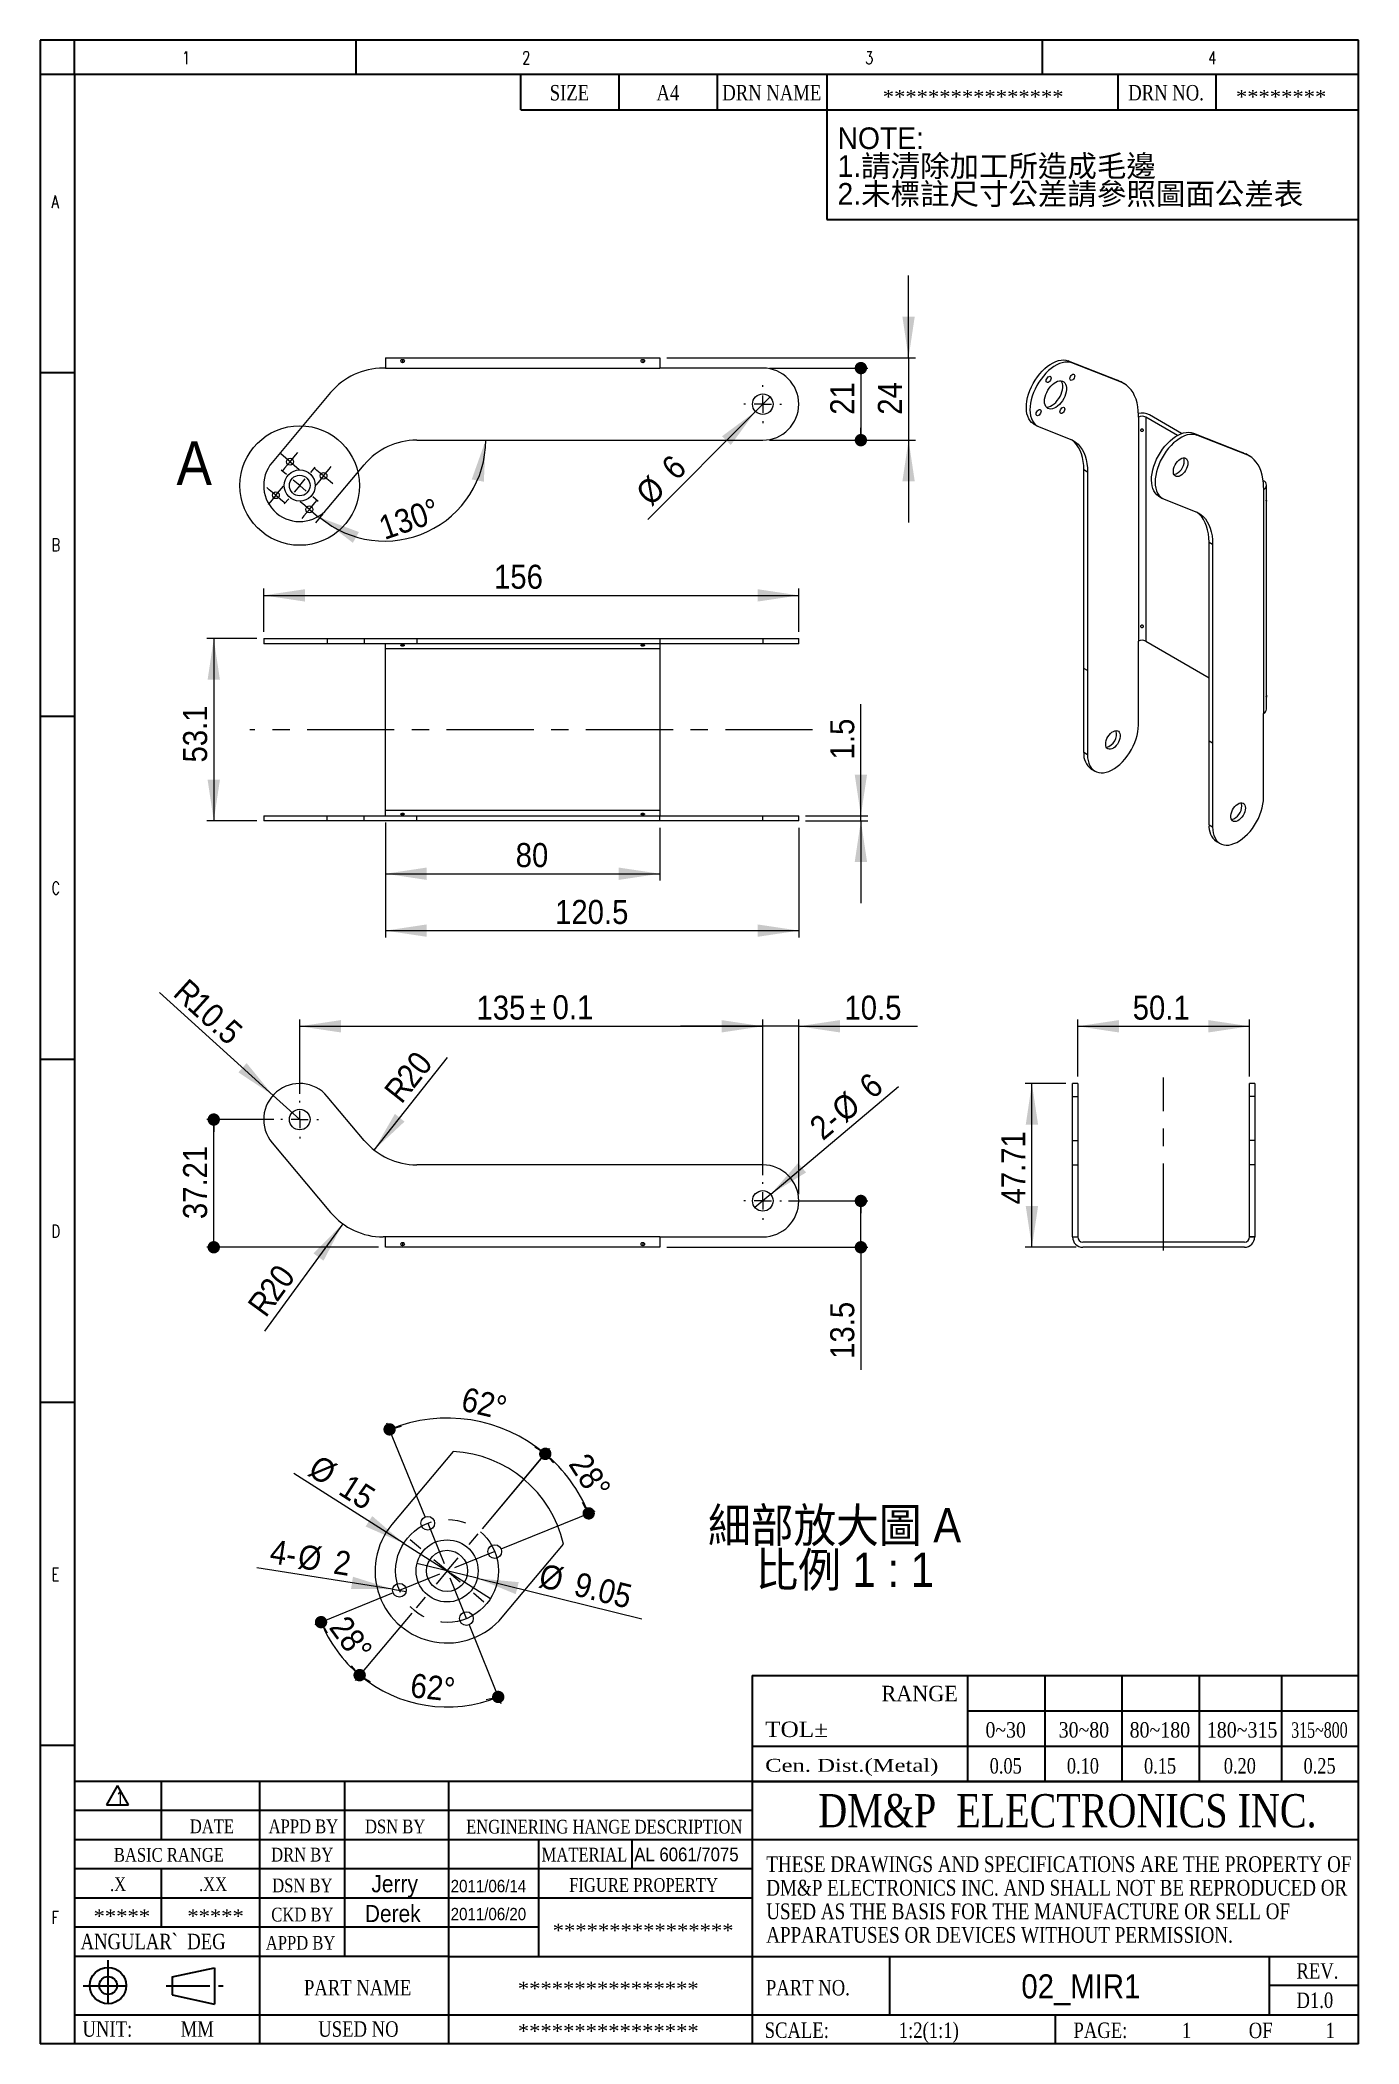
# Model space of a CAD drawing. Header units: millimetres. Extents: x 10 to 202, y 2 to 295.
import ezdxf

# ---------------------------------------------------------------- set-up
doc = ezdxf.new("R2010")
doc.units = ezdxf.units.MM
doc.header["$PDSIZE"] = -1
doc.linetypes.add('CENTER', pattern=[10.16, 6.35, -1.27, 1.27, -1.27])
doc.linetypes.add('CENTERX2', pattern=[20.32, 12.7, -2.54, 2.54, -2.54])
doc.layers.add('SLD-0', color=179, linetype='Continuous')
for name, color, linetype, lineweight in [('中心線2', 1, 'CENTER', 15), ('尺寸標柱線', 3, 'Continuous', 15), ('文字線性', 179, 'Continuous', 15)]:
    doc.layers.add(name, color=color, linetype=linetype, lineweight=lineweight)
doc.styles.add('SLDTEXTSTYLE0', font='GOTHIC.TTF', dxfattribs={"width": 0.913})
doc.styles.add('SLDTEXTSTYLE1', font='')
doc.styles.add('SLDTEXTSTYLE10', font='times.ttf', dxfattribs={"width": 1.26888})
doc.styles.add('SLDTEXTSTYLE11', font='times.ttf', dxfattribs={"width": 0.786331})
doc.styles.add('SLDTEXTSTYLE12', font='times.ttf', dxfattribs={"width": 0.8})
doc.styles.add('SLDTEXTSTYLE13', font='times.ttf', dxfattribs={"width": 1.090687})
doc.styles.add('SLDTEXTSTYLE14', font='txt_____.ttf', dxfattribs={"width": 0.75})
doc.styles.add('SLDTEXTSTYLE15', font='txt_____.ttf', dxfattribs={"width": 0.7})
doc.styles.add('SLDTEXTSTYLE16', font='GOTHIC.TTF', dxfattribs={"width": 0.913, "bigfont": 'bigfont'})
doc.styles.add('SLDTEXTSTYLE2', font='', dxfattribs={"bigfont": 'bigfont'})
doc.styles.add('SLDTEXTSTYLE3', font='times.ttf', dxfattribs={"width": 0.950828})
doc.styles.add('SLDTEXTSTYLE4', font='times.ttf', dxfattribs={"width": 1.081739})
doc.styles.add('SLDTEXTSTYLE5', font='times.ttf', dxfattribs={"width": 0.846979})
doc.styles.add('SLDTEXTSTYLE6', font='times.ttf', dxfattribs={"width": 0.850598})
doc.styles.add('SLDTEXTSTYLE7', font='times.ttf', dxfattribs={"width": 0.853029})
doc.styles.add('SLDTEXTSTYLE8', font='times.ttf', dxfattribs={"width": 0.854773})
doc.styles.add('SLDTEXTSTYLE9', font='times.ttf', dxfattribs={"width": 0.683818})
doc.styles.get('SLDTEXTSTYLE1').set_extended_font_data('新細明體')
doc.styles.get('SLDTEXTSTYLE2').set_extended_font_data('新細明體')
doc.dimstyles.new('SLDDIMSTYLE0', dxfattribs={"dimtxt": 3.5, "dimasz": 6, "dimexe": 0, "dimexo": 0.0625, "dimgap": 0.875, "dimtad": 2, "dimlfac": 2, "dimrnd": 1e-09, "dimzin": 12, "dimdsep": 46, "dimtxsty": 'SLDTEXTSTYLE0', "dimsah": 1, "dimcen": 0.09, "dimadec": 0, "dimazin": 0, "dimtfac": 1, "dimtofl": 0, "dimtmove": 0, "dimatfit": 3, "dimfxl": 0, "dimtolj": 1, "dimtzin": 12, "dimarcsym": 0})
doc.dimstyles.new('SLDDIMSTYLE1', dxfattribs={"dimtxt": 3.5, "dimasz": 6, "dimexe": 0, "dimexo": 0.0625, "dimgap": 0.875, "dimtad": 2, "dimdec": 1, "dimlfac": 2, "dimrnd": 1e-09, "dimzin": 12, "dimdsep": 46, "dimtxsty": 'SLDTEXTSTYLE0', "dimsah": 1, "dimcen": 0.09, "dimadec": 0, "dimazin": 0, "dimtfac": 1, "dimtdec": 1, "dimtofl": 0, "dimtmove": 0, "dimatfit": 3, "dimfxl": 0, "dimtolj": 1, "dimtzin": 12, "dimarcsym": 0})
doc.dimstyles.new('SLDDIMSTYLE10', dxfattribs={"dimtxt": 3.5, "dimasz": 6, "dimexe": 0, "dimexo": 0.0625, "dimgap": 0.875, "dimtad": 2, "dimdec": 4, "dimlfac": 2, "dimzin": 12, "dimdsep": 46, "dimtxsty": 'SLDTEXTSTYLE0', "dimsah": 1, "dimcen": 0.09, "dimazin": 0, "dimtfac": 1, "dimtofl": 0, "dimtmove": 0, "dimatfit": 3, "dimfxl": 0, "dimtolj": 1, "dimtzin": 12, "dimarcsym": 0})
doc.dimstyles.new('SLDDIMSTYLE11', dxfattribs={"dimtxt": 3.5, "dimasz": 6, "dimexe": 0, "dimexo": 0.0625, "dimgap": 0.875, "dimtad": 2, "dimlfac": 2, "dimrnd": 1e-09, "dimzin": 12, "dimdsep": 46, "dimtxsty": 'SLDTEXTSTYLE0', "dimsah": 1, "dimcen": 0.09, "dimadec": 0, "dimazin": 0, "dimtfac": 1, "dimtmove": 0, "dimatfit": 3, "dimfxl": 0, "dimtolj": 1, "dimtzin": 12, "dimarcsym": 0})
doc.dimstyles.new('SLDDIMSTYLE12', dxfattribs={"dimtxt": 3.5, "dimasz": 1.8, "dimexe": 0, "dimexo": 0.0625, "dimgap": 0.875, "dimtad": 2, "dimdec": 4, "dimzin": 12, "dimdsep": 46, "dimtxsty": 'SLDTEXTSTYLE0', "dimblk1": 'DOT', "dimblk2": 'DOT', "dimsah": 1, "dimcen": 0.09, "dimadec": 0, "dimazin": 0, "dimtfac": 1, "dimtdec": 0, "dimtofl": 0, "dimtmove": 0, "dimatfit": 3, "dimldrblk": 'DOT', "dimfxl": 0, "dimtolj": 1, "dimtzin": 12, "dimarcsym": 0})
doc.dimstyles.new('SLDDIMSTYLE13', dxfattribs={"dimtxt": 3.5, "dimasz": 6, "dimexe": 0, "dimexo": 0.0625, "dimgap": 0.875, "dimtad": 2, "dimrnd": 1e-09, "dimzin": 12, "dimdsep": 46, "dimtxsty": 'SLDTEXTSTYLE0', "dimsah": 1, "dimcen": 0.09, "dimadec": 0, "dimazin": 0, "dimtfac": 1, "dimtmove": 0, "dimatfit": 3, "dimfxl": 0, "dimtolj": 1, "dimtzin": 12, "dimarcsym": 0})
doc.dimstyles.new('SLDDIMSTYLE14', dxfattribs={"dimtxt": 3.5, "dimasz": 6, "dimexe": 0, "dimexo": 0.0625, "dimgap": 0.875, "dimtad": 2, "dimrnd": 1e-09, "dimzin": 12, "dimdsep": 46, "dimtxsty": 'SLDTEXTSTYLE0', "dimsah": 1, "dimcen": 0.09, "dimadec": 0, "dimazin": 0, "dimtfac": 1, "dimtmove": 0, "dimatfit": 3, "dimfxl": 0, "dimtolj": 1, "dimtzin": 12, "dimarcsym": 0})
doc.dimstyles.new('SLDDIMSTYLE2', dxfattribs={"dimtxt": 3.5, "dimasz": 6, "dimexe": 0, "dimexo": 0.0625, "dimgap": 0.875, "dimtad": 2, "dimdec": 1, "dimlfac": 2, "dimrnd": 1e-09, "dimzin": 12, "dimdsep": 46, "dimtxsty": 'SLDTEXTSTYLE0', "dimsah": 1, "dimcen": 0.09, "dimadec": 0, "dimazin": 0, "dimtfac": 1, "dimtdec": 1, "dimtofl": 0, "dimtmove": 0, "dimatfit": 3, "dimfxl": 0, "dimtolj": 1, "dimtzin": 12, "dimarcsym": 0})
doc.dimstyles.new('SLDDIMSTYLE3', dxfattribs={"dimtxt": 3.5, "dimasz": 1.8, "dimexe": 0, "dimexo": 0.0625, "dimgap": 0.875, "dimtad": 2, "dimdec": 1, "dimlfac": 2, "dimrnd": 1e-09, "dimzin": 12, "dimdsep": 46, "dimtxsty": 'SLDTEXTSTYLE0', "dimblk1": 'DOT', "dimblk2": 'DOT', "dimsah": 1, "dimcen": 0.09, "dimadec": 0, "dimazin": 0, "dimtfac": 1, "dimtdec": 1, "dimtofl": 0, "dimtmove": 0, "dimatfit": 3, "dimldrblk": 'DOT', "dimfxl": 0, "dimtolj": 1, "dimtzin": 12, "dimarcsym": 0})
doc.dimstyles.new('SLDDIMSTYLE4', dxfattribs={"dimtxt": 3.5, "dimasz": 1.8, "dimexe": 0, "dimexo": 0.0625, "dimgap": 0.875, "dimtad": 2, "dimlfac": 2, "dimrnd": 1e-09, "dimzin": 12, "dimdsep": 46, "dimtxsty": 'SLDTEXTSTYLE0', "dimblk1": 'DOT', "dimblk2": 'DOT', "dimsah": 1, "dimcen": 0.09, "dimadec": 0, "dimazin": 0, "dimtfac": 1, "dimtofl": 0, "dimtmove": 0, "dimatfit": 3, "dimldrblk": 'DOT', "dimfxl": 0, "dimtolj": 1, "dimtzin": 12, "dimarcsym": 0})
doc.dimstyles.new('SLDDIMSTYLE5', dxfattribs={"dimtxt": 3.5, "dimasz": 6, "dimexe": 0, "dimexo": 0.0625, "dimgap": 0.875, "dimtad": 2, "dimlfac": 2, "dimrnd": 1e-09, "dimzin": 12, "dimdsep": 46, "dimtxsty": 'SLDTEXTSTYLE0', "dimsah": 1, "dimcen": 0.09, "dimadec": 0, "dimazin": 0, "dimtfac": 1, "dimtofl": 0, "dimtmove": 0, "dimatfit": 3, "dimfxl": 0, "dimtolj": 1, "dimtzin": 12, "dimarcsym": 0})
doc.dimstyles.new('SLDDIMSTYLE6', dxfattribs={"dimtxt": 3.5, "dimasz": 6, "dimexe": 0, "dimexo": 0.0625, "dimgap": 0.875, "dimtad": 2, "dimdec": 1, "dimlfac": 2, "dimrnd": 1e-09, "dimzin": 12, "dimdsep": 46, "dimtxsty": 'SLDTEXTSTYLE0', "dimsah": 1, "dimcen": 0.09, "dimadec": 0, "dimazin": 0, "dimtfac": 1, "dimtdec": 1, "dimtofl": 0, "dimtmove": 0, "dimatfit": 3, "dimfxl": 0, "dimtolj": 1, "dimtzin": 12, "dimarcsym": 0})
doc.dimstyles.new('SLDDIMSTYLE7', dxfattribs={"dimtxt": 3.5, "dimasz": 6, "dimexe": 0, "dimexo": 0.0625, "dimgap": 0.875, "dimtad": 2, "dimlfac": 2, "dimrnd": 1e-09, "dimzin": 12, "dimdsep": 46, "dimtxsty": 'SLDTEXTSTYLE0', "dimsah": 1, "dimcen": 0.09, "dimadec": 0, "dimazin": 0, "dimtfac": 1, "dimtmove": 0, "dimatfit": 3, "dimfxl": 0, "dimtolj": 1, "dimtzin": 12, "dimarcsym": 0})
doc.dimstyles.new('SLDDIMSTYLE8', dxfattribs={"dimtxt": 3.5, "dimasz": 6, "dimexe": 0, "dimexo": 0.0625, "dimgap": 0.875, "dimtad": 2, "dimlfac": 2, "dimrnd": 1e-09, "dimzin": 12, "dimdsep": 46, "dimtxsty": 'SLDTEXTSTYLE0', "dimsah": 1, "dimcen": 0.09, "dimadec": 0, "dimazin": 0, "dimtfac": 1, "dimtofl": 0, "dimtmove": 1, "dimatfit": 3, "dimfxl": 0, "dimtolj": 1, "dimtzin": 12, "dimarcsym": 0})
doc.dimstyles.new('SLDDIMSTYLE9', dxfattribs={"dimtxt": 3.5, "dimasz": 6, "dimexe": 0, "dimexo": 0.0625, "dimgap": 0.875, "dimtad": 2, "dimlfac": 2, "dimrnd": 1e-09, "dimzin": 12, "dimdsep": 46, "dimtxsty": 'SLDTEXTSTYLE0', "dimsah": 1, "dimcen": 0.09, "dimadec": 0, "dimazin": 0, "dimtfac": 1, "dimtofl": 0, "dimtmove": 0, "dimatfit": 3, "dimfxl": 0, "dimtolj": 1, "dimtzin": 12, "dimarcsym": 0})

msp = doc.modelspace()

# ---------------------------------------------------------------- texts
at = {"color": 7, "linetype": 'Continuous', "lineweight": 0, "insert": (29.883826, 236.016), "char_height": 6.35, "attachment_point": 1, "style": 'SLDTEXTSTYLE0'}
msp.add_mtext('A', dxfattribs=at)
at = {"layer": 'SLD-0', "color": 7, "attachment_point": 1}
for s, insert, char_height, style in [('1', (30.683336, 292.852429), 1.852083, 'SLDTEXTSTYLE14'), ('2', (80.26667, 292.852429), 1.852083, 'SLDTEXTSTYLE14'), ('3', (130.26667, 292.852429), 1.852083, 'SLDTEXTSTYLE14'), ('4', (180.266661, 292.852429), 1.852083, 'SLDTEXTSTYLE14'), ('SIZE', (84.29168, 287.95586), 2.25, 'SLDTEXTSTYLE12'), ('A4', (99.849493, 287.95586), 2.25, 'SLDTEXTSTYLE12'), ('DRN NAME', (109.4467, 287.95586), 2.25, 'SLDTEXTSTYLE12'), ('****************', (132.836325, 287.246134), 2, 'SLDTEXTSTYLE13'), ('DRN NO.', (168.61875, 287.95586), 2.25, 'SLDTEXTSTYLE12'), ('********', (184.314459, 287.246134), 2, 'SLDTEXTSTYLE13'), ('A', (11.666667, 271.852425), 1.852083, 'SLDTEXTSTYLE14'), ('B', (11.666667, 221.852425), 1.852083, 'SLDTEXTSTYLE14'), ('C', (11.666667, 171.852425), 1.852083, 'SLDTEXTSTYLE14'), ('D', (11.666667, 121.852425), 1.852083, 'SLDTEXTSTYLE14'), ('E', (11.666667, 71.852425), 1.852083, 'SLDTEXTSTYLE14'), ('RANGE', (132.65198, 54.684077), 2.25, 'SLDTEXTSTYLE3'), ('TOL±', (115.691583, 49.470602), 2.25, 'SLDTEXTSTYLE4'), ('0~30', (147.81881, 49.389671), 2.25, 'SLDTEXTSTYLE5'), ('30~80', (158.48586, 49.389671), 2.25, 'SLDTEXTSTYLE6'), ('80~180', (168.825, 49.389671), 2.25, 'SLDTEXTSTYLE7'), ('180~315', (180.075, 49.389671), 2.25, 'SLDTEXTSTYLE8'), ('315~800', (192.375, 49.37087), 2.25, 'SLDTEXTSTYLE9'), ('Cen. Dist.(Metal)', (115.691583, 44.033979), 1.875, 'SLDTEXTSTYLE10'), ('0.05', (148.425, 44.147457), 2.25, 'SLDTEXTSTYLE11'), ('0.10', (159.675, 44.147457), 2.25, 'SLDTEXTSTYLE11'), ('0.15', (170.925, 44.147457), 2.25, 'SLDTEXTSTYLE11'), ('0.20', (182.55, 44.147457), 2.25, 'SLDTEXTSTYLE11'), ('0.25', (194.175, 44.147457), 2.25, 'SLDTEXTSTYLE11'), ('1', (21.06793, 39.251727), 1.8, 'SLDTEXTSTYLE15'), ('DM&P  ELECTRONICS INC.', (123.441439, 38.90286), 4.83, 'SLDTEXTSTYLE12'), ('DATE', (31.828312, 35.205695), 2, 'SLDTEXTSTYLE12'), ('APPD BY', (43.320634, 35.205695), 2, 'SLDTEXTSTYLE12'), ('DSN BY', (57.360048, 35.189654), 2, 'SLDTEXTSTYLE12'), ('ENGINERING HANGE DESCRIPTION', (72.099712, 35.155168), 2, 'SLDTEXTSTYLE12'), ('BASIC RANGE', (20.756734, 31.050283), 2, 'SLDTEXTSTYLE12'), ('DRN BY', (43.687119, 31.08105), 2, 'SLDTEXTSTYLE12'), ('MATERIAL', (83.108821, 31.08105), 2, 'SLDTEXTSTYLE12'), ('.X', (20.197147, 26.769539), 2, 'SLDTEXTSTYLE12'), ('.XX', (33.174872, 26.769539), 2, 'SLDTEXTSTYLE12'), ('DSN BY', (43.840744, 26.594802), 2, 'SLDTEXTSTYLE12'), ('FIGURE PROPERTY', (87.128668, 26.655168), 2, 'SLDTEXTSTYLE12'), ('F', (11.666667, 21.852425), 1.852083, 'SLDTEXTSTYLE14'), ('*****', (17.803076, 22.1132), 2, 'SLDTEXTSTYLE13'), ('*****', (31.46633, 22.1132), 2, 'SLDTEXTSTYLE13'), ('CKD BY', (43.704633, 22.344802), 2, 'SLDTEXTSTYLE12'), ('ANGULAR`  DEG', (15.90436, 18.549332), 2.25, 'SLDTEXTSTYLE12'), ('APPD BY', (42.904812, 18.224484), 2, 'SLDTEXTSTYLE12'), ('****************', (84.725886, 20.037323), 2, 'SLDTEXTSTYLE13'), ('PART NAME', (48.47219, 11.818511), 2.25, 'SLDTEXTSTYLE12'), ('PART NO.', (115.806468, 11.818511), 2.25, 'SLDTEXTSTYLE12'), ('REV.', (193.140737, 14.263964), 2.25, 'SLDTEXTSTYLE12'), ('****************', (79.645155, 11.568819), 2, 'SLDTEXTSTYLE13'), ('D1.0', (193.140737, 9.988477), 2.25, 'SLDTEXTSTYLE12'), ('UNIT:', (16.181511, 5.799712), 2.25, 'SLDTEXTSTYLE12'), ('MM', (30.494902, 5.799712), 2.25, 'SLDTEXTSTYLE12'), ('USED NO', (50.554164, 5.799712), 2.25, 'SLDTEXTSTYLE12'), ('****************', (79.645155, 5.379054), 2, 'SLDTEXTSTYLE13'), ('SCALE:', (115.618767, 5.628746), 2.25, 'SLDTEXTSTYLE12'), ('1:2(1:1)', (135.166212, 5.628746), 2.25, 'SLDTEXTSTYLE12'), ('PAGE:', (160.636936, 5.615788), 2.25, 'SLDTEXTSTYLE12'), ('1', (176.457793, 5.594062), 2.25, 'SLDTEXTSTYLE12'), ('OF', (186.189947, 5.594062), 2.25, 'SLDTEXTSTYLE12'), ('1', (197.393563, 5.594062), 2.25, 'SLDTEXTSTYLE12')]:
    msp.add_mtext(s, dxfattribs=dict(at, insert=insert, char_height=char_height, style=style))
at = {"layer": '文字線性', "color": 5, "attachment_point": 1, "style": 'SLDTEXTSTYLE0'}
for s, insert, char_height in [('AL 6061/7075', (96.615137, 31.112941), 2), ('Jerry', (58.300666, 27.096395), 2.5), ('2011/06/14', (69.85878, 26.407394), 1.8), ('Derek', (57.340596, 22.753524), 2.5), ('2011/06/20', (69.85878, 22.324681), 1.8), ('02_MIR1', (153.045987, 12.640095), 3.5)]:
    msp.add_mtext(s, dxfattribs=dict(at, insert=insert, char_height=char_height))

# ---------------------------------------------------------------- blocks, each defined once
blk = doc.blocks.new('SW_NOTE_0')
at = {"layer": '文字線性', "color": 0, "char_height": 3.5, "attachment_point": 1}
for s, insert, style in [('NOTE:', (0, 4.37), 'SLDTEXTSTYLE1'), ('1.請清除加工所造成毛邊', (0, -0.13), 'SLDTEXTSTYLE2'), ('2.未標註尺寸公差請參照圖面公差表', (0, -4.63), 'SLDTEXTSTYLE2')]:
    blk.add_mtext(s, dxfattribs=dict(at, insert=insert, style=style))
blk = doc.blocks.new('SW_NOTE_1')
at = {"layer": 'SLD-0', "color": 0, "char_height": 2.3, "attachment_point": 1, "style": 'SLDTEXTSTYLE12'}
for s, insert in [('THESE DRAWINGS AND SPECIFICATIONS ARE THE PROPERTY OF', (0, 3.02)), ('DM&P ELECTRONICS INC. AND SHALL NOT BE REPRODUCED OR ', (0, -0.42)), ('USED AS THE BASIS FOR THE MANUFACTURE OR SELL OF ', (0, -3.86)), ('APPARATUSES OR DEVICES WITHOUT PERMISSION.', (0, -7.29))]:
    blk.add_mtext(s, dxfattribs=dict(at, insert=insert))
blk = doc.blocks.new('*D3')
at = {"layer": '尺寸標柱線', "color": 5}
for p, q in [((60.35, 180.48), (60.35, 172.02)), ((100.35, 179.73), (100.35, 172.02)), ((60.35, 173.02), (100.35, 173.02))]:
    blk.add_line(p, q, dxfattribs=at)
for points in [[(60.35, 173.02), (66.35, 172.12), (66.35, 173.92)], [(100.35, 173.02), (94.35, 173.92), (94.35, 172.12)]]:
    blk.add_solid(points, dxfattribs=at)
at = {"layer": '尺寸標柱線', "color": 5, "insert": (79.33, 177.49), "char_height": 3.5, "attachment_point": 1, "style": 'SLDTEXTSTYLE0'}
blk.add_mtext('80', dxfattribs=at)
blk = doc.blocks.new('*D4')
at = {"layer": '尺寸標柱線', "color": 5}
for p, q in [((60.35, 180.48), (60.35, 163.73)), ((120.6, 179.73), (120.6, 163.73)), ((60.35, 164.73), (120.6, 164.73))]:
    blk.add_line(p, q, dxfattribs=at)
for points in [[(60.35, 164.73), (66.35, 163.83), (66.35, 165.63)], [(120.6, 164.73), (114.6, 165.63), (114.6, 163.83)]]:
    blk.add_solid(points, dxfattribs=at)
at = {"layer": '尺寸標柱線', "color": 5, "insert": (85.07, 169.2), "char_height": 3.5, "attachment_point": 1, "style": 'SLDTEXTSTYLE0'}
blk.add_mtext('120.5', dxfattribs=at)
blk = doc.blocks.new('*D5')
at = {"layer": '尺寸標柱線', "color": 5}
for p, q in [((41.6, 207.28), (34.32, 207.28)), ((35.32, 207.28), (35.32, 180.73)), ((41.6, 180.73), (34.32, 180.73))]:
    blk.add_line(p, q, dxfattribs=at)
for points in [[(35.32, 207.28), (34.42, 201.28), (36.22, 201.28)], [(35.32, 180.73), (36.22, 186.73), (34.42, 186.73)]]:
    blk.add_solid(points, dxfattribs=at)
at = {"layer": '尺寸標柱線', "color": 5, "insert": (30.85, 189.23), "char_height": 3.5, "attachment_point": 1, "rotation": 90, "style": 'SLDTEXTSTYLE0'}
blk.add_mtext('53.1', dxfattribs=at)
blk = doc.blocks.new('*D6')
at = {"layer": '尺寸標柱線', "color": 5}
for p, q in [((129.65, 181.48), (129.65, 197.73)), ((121.6, 181.48), (130.65, 181.48)), ((129.65, 180.73), (129.65, 181.48)), ((121.6, 180.73), (130.65, 180.73)), ((129.65, 180.73), (129.65, 168.73))]:
    blk.add_line(p, q, dxfattribs=at)
for points in [[(129.65, 181.48), (130.55, 187.48), (128.75, 187.48)], [(129.65, 180.73), (128.75, 174.73), (130.55, 174.73)]]:
    blk.add_solid(points, dxfattribs=at)
at = {"layer": '尺寸標柱線', "color": 5, "insert": (125.18, 189.68), "char_height": 3.5, "attachment_point": 1, "rotation": 90, "style": 'SLDTEXTSTYLE0'}
blk.add_mtext('1.5', dxfattribs=at)
blk = doc.blocks.new('*D7')
at = {"layer": '尺寸標柱線', "color": 5}
for p, q in [((42.6, 208.28), (42.6, 214.58)), ((42.6, 213.58), (120.6, 213.58)), ((120.6, 208.28), (120.6, 214.58))]:
    blk.add_line(p, q, dxfattribs=at)
for points in [[(42.6, 213.58), (48.6, 212.68), (48.6, 214.48)], [(120.6, 213.58), (114.6, 214.48), (114.6, 212.68)]]:
    blk.add_solid(points, dxfattribs=at)
at = {"layer": '尺寸標柱線', "color": 5, "insert": (76.17, 218.05), "char_height": 3.5, "attachment_point": 1, "style": 'SLDTEXTSTYLE0'}
blk.add_mtext('156', dxfattribs=at)
blk = doc.blocks.new('*D8')
at = {"layer": '尺寸標柱線', "color": 5}
for p, q in [((115.35, 150.79), (103.35, 150.79)), ((115.35, 129.09), (115.35, 151.79)), ((120.6, 150.79), (115.35, 150.79)), ((120.6, 126.34), (120.6, 151.79)), ((120.6, 150.79), (137.89, 150.79))]:
    blk.add_line(p, q, dxfattribs=at)
for points in [[(115.35, 150.79), (109.35, 151.69), (109.35, 149.89)], [(120.6, 150.79), (126.6, 149.89), (126.6, 151.69)]]:
    blk.add_solid(points, dxfattribs=at)
at = {"layer": '尺寸標柱線', "color": 5, "insert": (127.25, 155.26), "char_height": 3.5, "attachment_point": 1, "style": 'SLDTEXTSTYLE0'}
blk.add_mtext('10.5', dxfattribs=at)
blk = doc.blocks.new('_DOT')
at = {"color": 0, "linetype": 'ByBlock', "lineweight": -2}
blk.add_line((-0.5, 0), (-1, 0), dxfattribs=at)
at = {"color": 0, "linetype": 'ByBlock', "const_width": 0.5}
blk.add_lwpolyline([(-0.25, 0, 1), (0.25, 0, 1)], format="xyb", close=True, dxfattribs=at)
blk = doc.blocks.new('*D10')
at = {"layer": '尺寸標柱線', "color": 5}
for p, q in [((119.1, 125.34), (130.65, 125.34)), ((129.65, 118.59), (129.65, 125.34)), ((101.35, 118.59), (130.65, 118.59)), ((129.65, 118.59), (129.65, 100.74))]:
    blk.add_line(p, q, dxfattribs=at)
at = {"layer": '尺寸標柱線', "color": 5, "xscale": 1.8, "yscale": 1.8}
for p, rotation in [((129.65, 125.34, -2.38), 90.0000000000004), ((129.65, 118.59, -2.38), 270.0000000000004)]:
    blk.add_blockref('_DOT', p, dxfattribs=dict(at, rotation=rotation))
at = {"layer": '尺寸標柱線', "color": 5, "insert": (125.18, 102.32), "char_height": 3.5, "attachment_point": 1, "rotation": 90, "style": 'SLDTEXTSTYLE0'}
blk.add_mtext('13.5', dxfattribs=at)
blk = doc.blocks.new('*D11')
at = {"layer": '尺寸標柱線', "color": 5}
for p, q in [((44.1, 137.2), (34.32, 137.2)), ((35.32, 118.59), (35.32, 137.2)), ((59.35, 118.59), (34.32, 118.59))]:
    blk.add_line(p, q, dxfattribs=at)
at = {"layer": '尺寸標柱線', "color": 5, "xscale": 1.8, "yscale": 1.8}
for p, rotation in [((35.32, 137.2, -2.38), 90.0000000000004), ((35.32, 118.59, -2.38), 270.0000000000004)]:
    blk.add_blockref('_DOT', p, dxfattribs=dict(at, rotation=rotation))
at = {"layer": '尺寸標柱線', "color": 5, "insert": (30.85, 122.69), "char_height": 3.5, "attachment_point": 1, "rotation": 90, "style": 'SLDTEXTSTYLE0'}
blk.add_mtext('37.21', dxfattribs=at)
blk = doc.blocks.new('*D12')
at = {"layer": '尺寸標柱線', "color": 5}
blk.add_line((54.12, 122.01), (42.72, 106.36), dxfattribs=at)
blk.add_solid([(54.12, 122.01), (49.86, 117.69), (51.32, 116.63)], dxfattribs=at)
at = {"layer": '尺寸標柱線', "color": 5, "char_height": 3.5, "attachment_point": 1, "rotation": 53.9228, "style": 'SLDTEXTSTYLE0'}
for s, insert in [('20', (41.72, 112.55)), ('R', (40.06, 110.26))]:
    blk.add_mtext(s, dxfattribs=dict(at, insert=insert))
blk = doc.blocks.new('*D13')
at = {"layer": '尺寸標柱線', "color": 5}
for p, q in [((47.85, 140.95), (47.85, 151.79)), ((47.85, 150.79), (115.35, 150.79)), ((115.35, 129.09), (115.35, 151.79))]:
    blk.add_line(p, q, dxfattribs=at)
for points in [[(47.85, 150.79), (53.85, 149.89), (53.85, 151.69)], [(115.35, 150.79), (109.35, 151.69), (109.35, 149.89)]]:
    blk.add_solid(points, dxfattribs=at)
at = {"layer": '尺寸標柱線', "color": 5, "char_height": 3.5, "attachment_point": 1, "style": 'SLDTEXTSTYLE0'}
for s, insert in [('135', (73.61, 155.26)), ('%%p', (81.37, 155.26)), ('0.1', (84.7, 155.32))]:
    blk.add_mtext(s, dxfattribs=dict(at, insert=insert))
blk = doc.blocks.new('*D14')
at = {"layer": '尺寸標柱線', "color": 5}
for q in [(27.39, 155.72), (47.85, 137.2)]:
    blk.add_line((43.96, 140.72), q, dxfattribs=at)
blk.add_solid([(43.96, 140.72), (40.11, 145.42), (38.91, 144.08)], dxfattribs=at)
at = {"layer": '尺寸標柱線', "color": 5, "char_height": 3.5, "attachment_point": 1, "rotation": 317.8462, "style": 'SLDTEXTSTYLE0'}
for s, insert in [('R', (31.55, 157.95)), ('10.5', (33.65, 156.05))]:
    blk.add_mtext(s, dxfattribs=dict(at, insert=insert))
blk = doc.blocks.new('*D15')
at = {"layer": '尺寸標柱線', "color": 5}
for q in [(135.13, 142.02), (114.2, 124.38)]:
    blk.add_line((116.5, 126.31), q, dxfattribs=at)
blk.add_solid([(116.5, 126.31), (121.66, 129.49), (120.5, 130.87)], dxfattribs=at)
at = {"layer": '尺寸標柱線', "color": 5, "char_height": 3.5, "attachment_point": 1, "rotation": 40.1251, "style": 'SLDTEXTSTYLE0'}
for s, insert in [('6', (129.08, 142.73)), ('%%c', (125.05, 139.32)), ('2-', (121.85, 136.7))]:
    blk.add_mtext(s, dxfattribs=dict(at, insert=insert))
blk = doc.blocks.new('*D16')
at = {"layer": '尺寸標柱線', "color": 5}
blk.add_line((58.69, 132.76), (69.4, 146.26), dxfattribs=at)
blk.add_solid([(58.69, 132.76), (63.13, 136.9), (61.72, 138.02)], dxfattribs=at)
at = {"layer": '尺寸標柱線', "color": 5, "char_height": 3.5, "attachment_point": 1, "rotation": 51.5785, "style": 'SLDTEXTSTYLE0'}
for s, insert in [('20', (61.7, 143.74)), ('R', (59.94, 141.52))]:
    blk.add_mtext(s, dxfattribs=dict(at, insert=insert))
blk = doc.blocks.new('SW_CENTERMARKSYMBOL_0')
at = {"layer": '中心線2', "color": 0}
for p, q in [((-2.5, 0), (-2.75, 0)), ((0, 0), (-1.25, 0)), ((0, 2.5), (0, 2.75)), ((0, 0), (0, 1.25)), ((0, 0), (0, -1.25)), ((0, 0), (1.25, 0)), ((2.5, 0), (2.75, 0)), ((0, -2.5), (0, -2.75))]:
    blk.add_line(p, q, dxfattribs=at)
blk = doc.blocks.new('SW_CENTERMARKSYMBOL_1')
at = {"layer": '中心線2', "color": 0}
for p, q in [((-2.5, 0), (-2.75, 0)), ((0, 0), (-1.25, 0)), ((0, 2.5), (0, 2.75)), ((0, 0), (0, 1.25)), ((0, 0), (0, -1.25)), ((0, 0), (1.25, 0)), ((2.5, 0), (2.75, 0)), ((0, -2.5), (0, -2.75))]:
    blk.add_line(p, q, dxfattribs=at)
blk = doc.blocks.new('*D19')
at = {"layer": '尺寸標柱線', "color": 5}
for p, q in [((116.35, 246.7), (130.65, 246.7)), ((129.65, 246.7), (129.65, 236.2)), ((116.35, 236.2), (130.65, 236.2))]:
    blk.add_line(p, q, dxfattribs=at)
at = {"layer": '尺寸標柱線', "color": 5, "xscale": 1.8, "yscale": 1.8}
for p, rotation in [((129.65, 246.7, 2.48), 90.0000103454596), ((129.65, 236.2, 2.48), 270.0000103454596)]:
    blk.add_blockref('_DOT', p, dxfattribs=dict(at, rotation=rotation))
at = {"layer": '尺寸標柱線', "color": 5, "insert": (125.18, 239.91), "char_height": 3.5, "attachment_point": 1, "rotation": 90, "style": 'SLDTEXTSTYLE0'}
blk.add_mtext('21', dxfattribs=at)
blk = doc.blocks.new('*D20')
at = {"layer": '尺寸標柱線', "color": 5}
for p, q in [((136.6, 248.2), (136.6, 260.2)), ((101.35, 248.2), (137.6, 248.2)), ((136.6, 248.2), (136.6, 236.2)), ((116.35, 236.2), (137.6, 236.2)), ((136.6, 236.2), (136.6, 224.2))]:
    blk.add_line(p, q, dxfattribs=at)
for points in [[(136.6, 248.2), (137.5, 254.2), (135.7, 254.2)], [(136.6, 236.2), (135.7, 230.2), (137.5, 230.2)]]:
    blk.add_solid(points, dxfattribs=at)
at = {"layer": '尺寸標柱線', "color": 5, "insert": (132.13, 239.91), "char_height": 3.5, "attachment_point": 1, "rotation": 90, "style": 'SLDTEXTSTYLE0'}
blk.add_mtext('24', dxfattribs=at)
blk = doc.blocks.new('*D21')
at = {"layer": '尺寸標柱線', "color": 5}
blk.add_line((51.23, 225.45), (50.14, 224.16), dxfattribs=at)
blk.add_arc((60.25, 236.2), 14.71, 230, 0, dxfattribs=at)
for points in [[(74.96, 236.2), (72.92, 230.48), (74.69, 230.14)], [(50.79, 224.93), (55.6, 221.24), (56.48, 222.81)]]:
    blk.add_solid(points, dxfattribs=at)
at = {"layer": '尺寸標柱線', "color": 5, "insert": (59.06, 224.94), "char_height": 3.5, "attachment_point": 1, "rotation": 19.1566, "style": 'SLDTEXTSTYLE0'}
blk.add_mtext('130°', dxfattribs=at)
blk = doc.blocks.new('*D22')
at = {"layer": '尺寸標柱線', "color": 5}
for q in [(116.41, 242.51), (98.58, 224.65)]:
    blk.add_line((114.29, 240.38), q, dxfattribs=at)
blk.add_solid([(114.29, 240.38), (109.41, 236.77), (110.69, 235.5)], dxfattribs=at)
at = {"layer": '尺寸標柱線', "color": 5, "char_height": 3.5, "attachment_point": 1, "rotation": 45.0504, "style": 'SLDTEXTSTYLE0'}
for s, insert in [('6', (100.29, 232.65)), ('%%c', (96.56, 228.91))]:
    blk.add_mtext(s, dxfattribs=dict(at, insert=insert))
blk = doc.blocks.new('SW_CENTERMARKSYMBOL_2')
at = {"layer": '中心線2', "color": 0}
for p, q in [((-2.5, 0), (-2.75, 0)), ((0, 0), (-1.25, 0)), ((0, 2.5), (0, 2.75)), ((0, 0), (0, 1.25)), ((0, 0), (0, -1.25)), ((0, 0), (1.25, 0)), ((2.5, 0), (2.75, 0)), ((0, -2.5), (0, -2.75))]:
    blk.add_line(p, q, dxfattribs=at)
blk = doc.blocks.new('SW_CENTERMARKSYMBOL_3')
at = {"layer": '中心線2', "color": 0}
for p, q in [((-1.92, 1.61), (-2.69, 2.26)), ((0, 0), (-0.96, 0.8)), ((0, 0), (-0.8, -0.96)), ((0, 0), (0.8, 0.96)), ((0, 0), (0.96, -0.8)), ((1.61, 1.92), (2.26, 2.69)), ((-1.61, -1.92), (-2.26, -2.69)), ((1.92, -1.61), (2.69, -2.26))]:
    blk.add_line(p, q, dxfattribs=at)
blk = doc.blocks.new('SW_CENTERMARKSYMBOL_4')
at = {"layer": '中心線2', "color": 0}
for p, q in [((-0.96, 0.8), (-1.34, 1.12)), ((0, 0), (-0.96, 0.8)), ((0, 0), (-0.8, -0.96)), ((0, 0), (0.8, 0.96)), ((0, 0), (0.96, -0.8)), ((0.8, 0.96), (1.12, 1.34)), ((-0.8, -0.96), (-1.12, -1.34)), ((0.96, -0.8), (1.34, -1.12))]:
    blk.add_line(p, q, dxfattribs=at)
blk = doc.blocks.new('SW_CENTERMARKSYMBOL_5')
at = {"layer": '中心線2', "color": 0}
for p, q in [((-0.96, 0.8), (-1.34, 1.12)), ((0, 0), (-0.96, 0.8)), ((0, 0), (-0.8, -0.96)), ((0, 0), (0.8, 0.96)), ((0, 0), (0.96, -0.8)), ((0.8, 0.96), (1.12, 1.34)), ((-0.8, -0.96), (-1.12, -1.34)), ((0.96, -0.8), (1.34, -1.12))]:
    blk.add_line(p, q, dxfattribs=at)
blk = doc.blocks.new('SW_CENTERMARKSYMBOL_6')
at = {"layer": '中心線2', "color": 0}
for p, q in [((-0.96, 0.8), (-1.34, 1.12)), ((0, 0), (-0.96, 0.8)), ((0, 0), (-0.8, -0.96)), ((0, 0), (0.8, 0.96)), ((0, 0), (0.96, -0.8)), ((0.8, 0.96), (1.12, 1.34)), ((-0.8, -0.96), (-1.12, -1.34)), ((0.96, -0.8), (1.34, -1.12))]:
    blk.add_line(p, q, dxfattribs=at)
blk = doc.blocks.new('SW_CENTERMARKSYMBOL_7')
at = {"layer": '中心線2', "color": 0}
for p, q in [((-0.96, 0.8), (-1.34, 1.12)), ((0, 0), (-0.96, 0.8)), ((0, 0), (-0.8, -0.96)), ((0, 0), (0.8, 0.96)), ((0, 0), (0.96, -0.8)), ((0.8, 0.96), (1.12, 1.34)), ((-0.8, -0.96), (-1.12, -1.34)), ((0.96, -0.8), (1.34, -1.12))]:
    blk.add_line(p, q, dxfattribs=at)
blk = doc.blocks.new('*D29')
at = {"layer": '尺寸標柱線', "color": 5}
for p, q in [((161.26, 143.45), (161.26, 151.79)), ((161.26, 150.79), (186.31, 150.79)), ((186.31, 143.45), (186.31, 151.79))]:
    blk.add_line(p, q, dxfattribs=at)
for points in [[(161.26, 150.79), (167.26, 149.89), (167.26, 151.69)], [(186.31, 150.79), (180.31, 151.69), (180.31, 149.89)]]:
    blk.add_solid(points, dxfattribs=at)
at = {"layer": '尺寸標柱線', "color": 5, "insert": (169.27, 155.26), "char_height": 3.5, "attachment_point": 1, "style": 'SLDTEXTSTYLE0'}
blk.add_mtext('50.1', dxfattribs=at)
blk = doc.blocks.new('*D30')
at = {"layer": '尺寸標柱線', "color": 5}
for p, q in [((159.51, 142.45), (153.58, 142.45)), ((154.58, 118.59), (154.58, 142.45)), ((161.01, 118.59), (153.58, 118.59))]:
    blk.add_line(p, q, dxfattribs=at)
for points in [[(154.58, 142.45), (153.68, 136.45), (155.48, 136.45)], [(154.58, 118.59), (155.48, 124.59), (153.68, 124.59)]]:
    blk.add_solid(points, dxfattribs=at)
at = {"layer": '尺寸標柱線', "color": 5, "insert": (150.11, 124.82), "char_height": 3.5, "attachment_point": 1, "rotation": 90, "style": 'SLDTEXTSTYLE0'}
blk.add_mtext('47.71', dxfattribs=at)
blk = doc.blocks.new('*D31')
at = {"layer": '尺寸標柱線', "color": 5}
for p, q in [((66.13, 79.3), (60.57, 92.98)), ((74.49, 77.57), (84.28, 89.25))]:
    blk.add_line(p, q, dxfattribs=at)
blk.add_arc((69.33, 71.43), 22.26, 50, 112.1112, dxfattribs=at)
at = {"layer": '尺寸標柱線', "color": 5, "xscale": 1.8, "yscale": 1.8}
for p, rotation in [((60.95, 92.05, 0.1), 194.5694800207964), ((83.64, 88.48, 0.1), 327.5417668179271)]:
    blk.add_blockref('_DOT', p, dxfattribs=dict(at, rotation=rotation))
at = {"layer": '尺寸標柱線', "color": 5, "insert": (72, 98.26), "char_height": 3.5, "attachment_point": 1, "rotation": 346.8259, "style": 'SLDTEXTSTYLE0'}
blk.add_mtext('62°', dxfattribs=at)
blk = doc.blocks.new('*D32')
at = {"layer": '尺寸標柱線', "color": 5}
for p, q in [((74.49, 77.57), (84.29, 89.26)), ((77.21, 74.63), (90.9, 80.19))]:
    blk.add_line(p, q, dxfattribs=at)
blk.add_arc((69.33, 71.43), 22.28, 22.1112, 50, dxfattribs=at)
at = {"layer": '尺寸標柱線', "color": 5, "xscale": 1.8, "yscale": 1.8}
for p, rotation in [((83.65, 88.49, 0.1), 132.4634467024044), ((89.97, 79.81, 0.1), 299.6478001363168)]:
    blk.add_blockref('_DOT', p, dxfattribs=dict(at, rotation=rotation))
at = {"layer": '尺寸標柱線', "color": 5, "insert": (89.88, 88.9), "char_height": 3.5, "attachment_point": 1, "rotation": 302.8788, "style": 'SLDTEXTSTYLE0'}
blk.add_mtext('28°', dxfattribs=at)
blk = doc.blocks.new('*D33')
at = {"layer": '尺寸標柱線', "color": 5}
for p, q in [((61.46, 68.23), (50.03, 63.58)), ((64.17, 65.28), (55.94, 55.47))]:
    blk.add_line(p, q, dxfattribs=at)
blk.add_arc((69.33, 71.43), 19.83, 202.1112, 230, dxfattribs=at)
at = {"layer": '尺寸標柱線', "color": 5, "xscale": 1.8, "yscale": 1.8}
for p, rotation in [((50.96, 63.96, 0.1), 120.5270016332786), ((56.58, 56.23, 0.1), 311.5842452054436)]:
    blk.add_blockref('_DOT', p, dxfattribs=dict(at, rotation=rotation))
at = {"layer": '尺寸標柱線', "color": 5, "insert": (54.84, 65.22), "char_height": 3.5, "attachment_point": 1, "rotation": 306.1075, "style": 'SLDTEXTSTYLE0'}
blk.add_mtext('28°', dxfattribs=at)
blk = doc.blocks.new('*D34')
at = {"layer": '尺寸標柱線', "color": 5}
for p, q in [((64.17, 65.28), (55.94, 55.47)), ((72.53, 63.55), (77.17, 52.13))]:
    blk.add_line(p, q, dxfattribs=at)
blk.add_arc((69.33, 71.43), 19.83, 230, 292.1112, dxfattribs=at)
at = {"layer": '尺寸標柱線', "color": 5, "xscale": 1.8, "yscale": 1.8}
for p, rotation in [((56.59, 56.24, 0.1), 148.4181520321902), ((76.79, 53.06, 0.1), 13.69309480652975)]:
    blk.add_blockref('_DOT', p, dxfattribs=dict(at, rotation=rotation))
at = {"layer": '尺寸標柱線', "color": 5, "insert": (64.22, 56.52), "char_height": 3.5, "attachment_point": 1, "rotation": 353.9967, "style": 'SLDTEXTSTYLE0'}
blk.add_mtext('62°', dxfattribs=at)
blk = doc.blocks.new('*D35')
at = {"layer": '尺寸標柱線', "color": 5}
for q in [(47, 85.6), (75.66, 67.41)]:
    blk.add_line((63, 75.45), q, dxfattribs=at)
blk.add_solid([(63, 75.45), (58.42, 79.42), (57.45, 77.9)], dxfattribs=at)
at = {"layer": '尺寸標柱線', "color": 5, "char_height": 3.5, "attachment_point": 1, "rotation": 327.5914, "style": 'SLDTEXTSTYLE0'}
for s, insert in [('%%c', (50.72, 88.5)), ('15', (55.18, 85.67))]:
    blk.add_mtext(s, dxfattribs=dict(at, insert=insert))
blk = doc.blocks.new('*D36')
at = {"layer": '尺寸標柱線', "color": 5}
for q in [(41.62, 71.87), (63.37, 68.45)]:
    blk.add_line((61.39, 68.76), q, dxfattribs=at)
blk.add_solid([(61.39, 68.76), (55.61, 70.58), (55.33, 68.8)], dxfattribs=at)
at = {"layer": '尺寸標柱線', "color": 5, "char_height": 3.5, "attachment_point": 1, "rotation": 351.0549, "style": 'SLDTEXTSTYLE0'}
for s, insert in [('4-', (43.88, 76.04)), ('%%c', (47.96, 75.34)), ('2', (53.17, 74.52))]:
    blk.add_mtext(s, dxfattribs=dict(at, insert=insert))
blk = doc.blocks.new('*D37')
at = {"layer": '尺寸標柱線', "color": 5}
for q in [(64.94, 72.51), (97.72, 64.44)]:
    blk.add_line((73.72, 70.35), q, dxfattribs=at)
blk.add_solid([(73.72, 70.35), (79.34, 68.04), (79.77, 69.79)], dxfattribs=at)
at = {"layer": '尺寸標柱線', "color": 5, "char_height": 3.5, "attachment_point": 1, "rotation": 346.1842, "style": 'SLDTEXTSTYLE0'}
for s, insert in [('%%c', (83.33, 72.56)), ('9.05', (88.46, 71.3))]:
    blk.add_mtext(s, dxfattribs=dict(at, insert=insert))
blk = doc.blocks.new('SW_NOTE_2')
at = {"layer": '文字線性', "color": 0, "char_height": 5, "attachment_point": 1, "style": 'SLDTEXTSTYLE16'}
for s, insert in [('細部放大圖 A ', (0, 6.39)), ('比例 1 : 1', (6.92, -0.08))]:
    blk.add_mtext(s, dxfattribs=dict(at, insert=insert))
blk = doc.blocks.new('SW_CENTERMARKSYMBOL_8')
at = {"layer": '中心線2', "color": 0}
for p, q in [((-3.83, 3.21), (-5.38, 4.52)), ((3.21, 3.83), (4.52, 5.38)), ((0, 0), (-1.92, 1.61)), ((0, 0), (-1.61, -1.92)), ((0, 0), (1.61, 1.92)), ((0, 0), (1.92, -1.61)), ((-3.21, -3.83), (-4.52, -5.38)), ((3.83, -3.21), (5.38, -4.52))]:
    blk.add_line(p, q, dxfattribs=at)

# ---------------------------------------------------------------- dimensions: what is measured, and where the dimension line sits
at = {"layer": '尺寸標柱線', "color": 5}
for base, p1, p2, angle, dimstyle, picture, middle in [((136.599226, 236.196512), (100.349225, 248.196518), (115.349228, 236.196508), 270.00001135, 'SLDDIMSTYLE9', '*D20', (136.599225, 242.489818)), ((129.648831, 236.19651), (115.349228, 246.696508), (115.349228, 236.196508), 270.00001035, 'SLDDIMSTYLE4', '*D19', (129.64883, 242.489818)), ((120.599225, 213.575729), (42.599225, 207.280732), (120.599225, 207.280732), 0, 'SLDDIMSTYLE0', '*D7', (80.045562, 213.575729)), ((35.316985, 180.730693), (42.599225, 207.280732), (42.599225, 180.730693), 90, 'SLDDIMSTYLE1', '*D5', (35.316985, 193.756571)), ((129.648829, 181.480693), (120.599225, 180.730693), (120.599225, 181.480693), 90, 'SLDDIMSTYLE2', '*D6', (129.648829, 192.909829)), ((100.349225, 173.016766), (60.349225, 181.480693), (100.349225, 180.730693), 0, 'SLDDIMSTYLE0', '*D3', (81.911762, 173.016766)), ((120.599225, 164.729144), (60.349225, 181.480693), (120.599225, 180.730693), 0, 'SLDDIMSTYLE1', '*D4', (90.887709, 164.729144)), ((154.580439, 142.45005), (162.005788, 118.594328), (160.505788, 142.45005), 90, 'SLDDIMSTYLE0', '*D30', (154.580439, 130.64134)), ((35.316985, 137.20005), (60.349225, 118.594328), (45.099225, 137.20005), 90, 'SLDDIMSTYLE4', '*D11', (35.316985, 128.505566)), ((129.648829, 125.344338), (100.349225, 118.594328), (118.099225, 125.344338), 90, 'SLDDIMSTYLE3', '*D10', (129.648829, 106.846266))]:
    dim = msp.add_linear_dim(base=base, p1=p1, p2=p2, angle=angle, dimstyle=dimstyle, dxfattribs=at)
    dim.commit()
    dim.dimension.update_dxf_attribs({"geometry": picture, "text_midpoint": middle, "dimtype": 160})
for p1, p2, dimstyle, picture, middle in [((116.408952, 242.5081), (114.289498, 240.384915), 'SLDDIMSTYLE11', '*D22', (102.336795, 228.41117)), ((75.66206, 67.406663), (62.998346, 75.445963), 'SLDDIMSTYLE13', '*D35', (52.590506, 82.053183)), ((64.936118, 72.506887), (73.724288, 70.345739), 'SLDDIMSTYLE14', '*D37', (89.403831, 66.489907))]:
    dim = msp.add_diameter_dim_2p(p1=p1, p2=p2, dimstyle=dimstyle, dxfattribs=at)
    dim.commit()
    dim.dimension.update_dxf_attribs({"geometry": picture, "text_midpoint": middle, "dimtype": 163})
for base, line1, line2, dimstyle, picture, middle in [((66.463794, 222.861227), ((115.349228, 236.196508), (64.908532, 236.196498)), ((57.248087, 232.624374), (51.870958, 226.216161)), 'SLDDIMSTYLE10', '*D21', (65.07381, 222.297426)), ((72.791465, 93.418022), ((73.845786, 76.807775), (64.81462, 66.044851)), ((66.507157, 78.374724), (69.330203, 71.426313)), 'SLDDIMSTYLE12', '*D31', (74.40404, 93.102838)), ((87.341216, 84.538814), ((76.278614, 74.249359), (69.330203, 71.426313)), ((73.845786, 76.807775), (64.81462, 66.044851)), 'SLDDIMSTYLE12', '*D32', (88.040209, 83.520523)), ((53.295864, 59.752884), ((62.381792, 68.603267), (69.330203, 71.426313)), ((73.845786, 76.807775), (64.81462, 66.044851)), 'SLDDIMSTYLE12', '*D33', (53.306449, 59.738358)), ((66.247505, 51.839876), ((73.845786, 76.807775), (64.81462, 66.044851)), ((72.153249, 64.477902), (69.330203, 71.426313)), 'SLDDIMSTYLE12', '*D34', (67.256524, 51.707504))]:
    dim = msp.add_angular_dim_2l(base=base, line1=line1, line2=line2, dimstyle=dimstyle, dxfattribs=at)
    dim.commit()
    dim.dimension.update_dxf_attribs({"geometry": picture, "text_midpoint": middle, "dimtype": 162})
for center, mpoint, dimstyle, picture, middle in [((47.849225, 137.20005), (43.957161, 140.723449), 'SLDDIMSTYLE6', '*D14', (32.833291, 150.793659)), ((64.908532, 140.594348), (58.694118, 132.759741), 'SLDDIMSTYLE8', '*D16', (65.927469, 141.878935)), ((60.012301, 130.094348), (54.123558, 122.012102), 'SLDDIMSTYLE5', '*D12', (45.915763, 110.746973))]:
    dim = msp.add_radius_dim(center=center, mpoint=mpoint, dimstyle=dimstyle, dxfattribs=at)
    dim.commit()
    dim.dimension.update_dxf_attribs({"geometry": picture, "text_midpoint": middle, "dimtype": 164})
dim = msp.add_linear_dim(base=(115.349225, 150.793649), p1=(47.849225, 139.95005), p2=(115.349225, 128.094338), text='<>%%p0.1', dimstyle='SLDDIMSTYLE0', dxfattribs=at)
dim.commit()
dim.dimension.update_dxf_attribs({"geometry": '*D13', "text_midpoint": (82.388283, 150.793649), "dimtype": 160})
for base, p1, p2, dimstyle, picture, middle in [((115.349225, 150.793649), (120.599225, 125.344338), (115.349225, 128.094338), 'SLDDIMSTYLE2', '*D8', (131.774431, 150.793649)), ((186.305828, 150.793649), (161.255788, 142.45005), (186.305828, 142.45005), 'SLDDIMSTYLE1', '*D29', (173.7885, 150.793649))]:
    dim = msp.add_linear_dim(base=base, p1=p1, p2=p2, dimstyle=dimstyle, dxfattribs=at)
    dim.commit()
    dim.dimension.update_dxf_attribs({"geometry": picture, "text_midpoint": middle, "dimtype": 160})
for p1, p2, text, dimstyle, picture, middle in [((114.202266, 124.377649), (116.496183, 126.311026), '2-<>', 'SLDDIMSTYLE7', '*D15', (129.489106, 137.261823)), ((63.36963, 68.44778), (61.393954, 68.758755), '4-<>', 'SLDDIMSTYLE14', '*D36', (48.841757, 70.734503))]:
    dim = msp.add_diameter_dim_2p(p1=p1, p2=p2, text=text, dimstyle=dimstyle, dxfattribs=at)
    dim.commit()
    dim.dimension.update_dxf_attribs({"geometry": picture, "text_midpoint": middle, "dimtype": 163})

# ---------------------------------------------------------------- linework, layer by layer
at = {"color": 7, "linetype": 'Continuous', "lineweight": 15}
for p, q in [((60.349226, 246.696497), (60.012303, 246.696497)), ((60.349226, 248.196518), (100.349225, 248.196518)), ((60.349226, 248.196518), (60.349226, 246.696518)), ((60.349226, 246.696518), (100.349225, 246.696518)), ((100.349225, 248.196518), (100.349225, 246.696518)), ((115.349229, 246.696507), (100.349225, 246.696518)), ((160.397341, 247.450152), (159.867011, 247.756306)), ((159.867011, 247.756306), (167.050468, 244.942735)), ((167.580799, 244.636582), (160.397341, 247.450152)), ((52.351858, 243.124374), (43.827492, 232.965431)), ((167.580799, 244.636582), (167.050468, 244.942735)), ((168.035198, 244.418121), (167.504867, 244.724274)), ((170.106672, 239.56456), (170.106672, 239.839671)), ((170.106686, 239.564568), (170.106686, 206.902937)), ((175.79761, 236.891574), (171.167346, 239.564568)), ((171.167346, 239.564568), (171.167346, 206.902937)), ((176.38685, 237.163719), (171.697676, 239.870721)), ((154.855996, 238.548101), (155.386327, 238.241948)), ((155.624887, 238.127256), (160.156178, 236.352467)), ((178.110394, 237.224625), (178.640725, 236.918471)), ((178.110394, 237.224625), (185.293852, 234.411054)), ((185.824182, 234.104901), (178.640725, 236.918471)), ((64.908532, 236.196498), (100.349225, 236.196498)), ((100.349225, 236.196498), (115.349229, 236.196507)), ((185.824182, 234.104901), (185.293852, 234.411054)), ((186.278581, 233.88644), (185.748251, 234.192593)), ((51.870957, 226.216161), (57.248089, 232.624374)), ((162.682051, 231.555558), (162.15172, 231.861711)), ((162.15172, 202.922939), (162.15172, 231.861711)), ((162.682051, 231.555558), (162.682051, 202.616786)), ((173.099379, 228.016421), (173.62971, 227.710267)), ((188.350069, 230.2575), (188.29548, 230.289013)), ((188.350055, 229.30799), (188.350055, 229.032879)), ((188.350069, 229.032887), (188.350069, 196.371256)), ((188.789409, 227.807362), (188.789409, 229.645194)), ((173.86827, 227.595575), (178.399561, 225.820786)), ((188.789409, 199.228855), (188.789409, 227.400328)), ((180.395104, 221.33003), (180.925434, 221.023877)), ((180.395104, 192.391258), (180.395104, 221.33003)), ((180.925434, 221.023877), (180.925434, 192.085105)), ((42.599223, 207.280733), (42.599223, 206.530732)), ((42.599223, 207.280733), (51.870957, 207.280733)), ((51.870957, 206.530732), (42.599223, 206.530732)), ((51.870957, 207.280733), (51.870957, 206.530732)), ((51.870957, 207.280733), (57.248089, 207.280733)), ((57.248089, 206.530732), (51.870957, 206.530732)), ((57.248089, 207.280733), (57.248089, 206.530732)), ((57.248089, 207.280733), (64.908532, 207.280733)), ((64.908532, 206.530732), (57.248089, 206.530732)), ((60.349226, 205.780733), (60.349226, 206.530732)), ((100.349225, 205.780733), (60.349226, 205.780733)), ((60.349226, 182.230693), (60.349226, 205.780733)), ((64.908532, 207.280733), (64.908532, 206.530732)), ((64.908532, 207.280733), (100.349225, 207.280733)), ((100.349225, 206.530732), (64.908532, 206.530732)), ((100.349225, 207.280733), (100.349225, 206.530732)), ((100.349225, 207.280733), (115.349229, 207.280733)), ((115.349229, 206.530732), (100.349225, 206.530732)), ((100.349225, 206.530732), (100.349225, 205.780733)), ((100.349225, 205.780733), (100.349225, 182.230693)), ((115.349229, 207.280733), (115.349229, 206.530732)), ((115.349229, 207.280733), (120.599225, 207.280733)), ((120.599225, 206.530732), (115.349229, 206.530732)), ((120.599225, 206.530732), (120.599225, 207.280733)), ((170.106679, 194.654817), (170.106686, 206.902937)), ((171.167346, 206.902937), (180.395104, 201.575866)), ((162.682051, 202.616786), (162.15172, 202.922939)), ((162.151727, 190.674827), (162.15172, 202.922939)), ((162.682051, 202.616786), (162.682057, 190.368674)), ((188.789409, 196.983562), (188.789409, 198.821411)), ((188.350062, 184.123136), (188.350069, 196.371256)), ((162.682057, 190.368674), (162.151727, 190.674827)), ((180.395104, 192.391258), (180.925434, 192.085105)), ((180.39511, 180.143146), (180.395104, 192.391258)), ((180.925434, 192.085105), (180.925441, 179.836993)), ((163.239251, 188.271146), (163.769582, 187.964993)), ((42.599223, 181.480693), (42.599223, 180.730692)), ((42.599223, 181.480693), (51.870957, 181.480693)), ((51.870957, 180.730692), (51.870957, 181.480693)), ((51.870957, 181.480693), (57.248089, 181.480693)), ((57.248089, 180.730692), (57.248089, 181.480693)), ((57.248089, 181.480693), (64.908532, 181.480693)), ((100.349225, 182.230693), (60.349226, 182.230693)), ((60.349226, 181.480693), (60.349226, 182.230693)), ((64.908532, 180.730692), (64.908532, 181.480693)), ((64.908532, 181.480693), (100.349225, 181.480693)), ((100.349225, 182.230693), (100.349225, 181.480693)), ((100.349225, 180.730692), (100.349225, 181.480693)), ((100.349225, 181.480693), (115.349229, 181.480693)), ((115.349229, 180.730692), (115.349229, 181.480693)), ((115.349229, 181.480693), (120.599225, 181.480693)), ((120.599225, 180.730692), (120.599225, 181.480693)), ((51.870957, 180.730692), (42.599223, 180.730692)), ((57.248089, 180.730692), (51.870957, 180.730692)), ((64.908532, 180.730692), (57.248089, 180.730692)), ((100.349225, 180.730692), (64.908532, 180.730692)), ((115.349229, 180.730692), (100.349225, 180.730692)), ((120.599225, 180.730692), (115.349229, 180.730692)), ((180.39511, 180.143146), (180.925441, 179.836993)), ((181.482635, 177.739465), (182.012965, 177.433312)), ((57.248089, 134.166472), (51.870957, 140.574684)), ((161.255788, 142.450049), (160.505787, 142.450049)), ((160.505787, 140.574684), (160.505787, 142.450049)), ((160.505787, 140.574684), (161.255788, 140.574684)), ((160.505787, 134.166472), (160.505787, 140.574684)), ((161.255788, 142.450049), (161.255788, 140.574684)), ((161.255788, 140.574684), (161.255788, 134.166472)), ((187.055828, 142.450049), (186.305827, 142.450049)), ((186.305827, 140.574684), (186.305827, 142.450049)), ((187.055828, 140.574684), (186.305827, 140.574684)), ((186.305827, 134.166472), (186.305827, 140.574684)), ((187.055828, 142.450049), (187.055828, 140.574684)), ((187.055828, 140.574684), (187.055828, 134.166472)), ((43.827492, 133.825415), (52.351858, 123.666472)), ((160.505787, 134.166472), (161.255788, 134.166472)), ((160.505787, 130.594347), (160.505787, 134.166472)), ((161.255788, 134.166472), (161.255788, 130.594347)), ((187.055828, 134.166472), (186.305827, 134.166472)), ((186.305827, 130.594347), (186.305827, 134.166472)), ((187.055828, 134.166472), (187.055828, 130.594347)), ((100.349225, 130.594347), (64.908532, 130.594347)), ((115.349229, 130.594338), (100.349225, 130.594347)), ((160.505787, 130.594347), (161.255788, 130.594347)), ((160.505787, 130.594338), (160.505787, 130.594347)), ((160.505787, 130.594338), (161.255788, 130.594338)), ((160.505787, 120.094338), (160.505787, 130.594338)), ((161.255788, 130.594347), (161.255788, 130.594338)), ((161.255788, 130.594338), (161.255788, 120.094338)), ((187.055828, 130.594347), (186.305827, 130.594347)), ((186.305827, 130.594338), (186.305827, 130.594347)), ((187.055828, 130.594338), (186.305827, 130.594338)), ((186.305827, 120.094338), (186.305827, 130.594338)), ((187.055828, 130.594347), (187.055828, 130.594338)), ((187.055828, 130.594338), (187.055828, 120.094338)), ((60.349226, 120.094348), (60.012303, 120.094348)), ((100.349225, 120.094328), (60.349226, 120.094328)), ((60.349226, 118.594328), (60.349226, 120.094328)), ((100.349225, 120.094328), (115.349229, 120.094338)), ((100.349225, 120.094328), (100.349225, 118.594328)), ((160.505787, 120.094338), (161.255788, 120.094338)), ((160.505787, 120.094328), (160.505787, 120.094338)), ((160.505787, 120.094328), (161.255788, 120.094328)), ((161.255788, 120.094338), (161.255788, 120.094328)), ((187.055828, 120.094338), (186.305827, 120.094338)), ((186.305827, 120.094328), (186.305827, 120.094338)), ((186.305827, 120.094328), (187.055828, 120.094328)), ((187.055828, 120.094338), (187.055828, 120.094328)), ((100.349225, 118.594328), (60.349226, 118.594328)), ((161.375505, 119.694373), (161.372472, 119.692637)), ((185.555828, 119.344328), (162.005788, 119.344328)), ((185.555828, 118.594328), (162.005788, 118.594328)), ((185.955782, 119.464045), (185.957519, 119.461012)), ((70.229202, 88.832794), (61.28674, 78.175583)), ((77.373668, 64.677043), (86.316131, 75.334253))]:
    msp.add_line(p, q, dxfattribs=at)
at = {"color": 8, "linetype": 'Continuous', "lineweight": 15}
for p, q in [((62.849223, 247.972224), (62.849223, 247.485551)), ((97.849225, 247.972224), (97.849225, 247.485551)), ((62.849223, 206.418585), (62.849223, 206.175249)), ((97.849225, 206.418585), (97.849225, 206.175249)), ((62.849223, 181.836176), (62.849223, 181.592839)), ((97.849225, 181.836176), (97.849225, 181.592839)), ((62.849223, 119.305294), (62.849223, 118.818622)), ((97.849225, 119.305294), (97.849225, 118.818622))]:
    msp.add_line(p, q, dxfattribs=at)
at = {"color": 7, "linetype": 'Continuous', "lineweight": 15, "flags": 128}
for points in [[(154.855996, 238.548101), (154.801076, 238.581161), (154.539012, 238.781832), (154.311439, 239.03307), (154.121024, 239.331931), (153.969998, 239.674906), (153.860133, 240.057978), (153.792717, 240.476654), (153.76854, 240.926026), (153.787886, 241.400824), (153.850528, 241.895484), (153.95573, 242.404208), (154.102262, 242.921028), (154.288402, 243.439886), (154.511971, 243.954696), (154.770347, 244.45943), (155.060499, 244.948163), (155.379028, 245.415166), (155.722198, 245.854967), (156.085985, 246.262408), (156.466126, 246.632714), (156.858161, 246.961541), (157.257497, 247.245035), (157.65945, 247.47987), (158.059309, 247.663296), (158.452387, 247.793165), (158.834071, 247.867945), (159.19989, 247.886767), (159.545555, 247.849409), (159.867011, 247.756306)], [(160.397341, 247.450152), (160.075885, 247.543256), (159.730221, 247.580614), (159.364402, 247.561791), (158.982717, 247.487011), (158.58964, 247.357143), (158.189781, 247.173716), (157.787828, 246.938881), (157.388492, 246.655388), (156.996456, 246.32656), (156.616315, 245.956255), (156.252529, 245.548814), (155.909359, 245.109013), (155.59083, 244.64201), (155.300678, 244.153277), (155.042302, 243.648542), (154.818732, 243.133732), (154.632592, 242.614874), (154.486061, 242.098055), (154.380858, 241.589331), (154.318216, 241.09467), (154.298871, 240.619872), (154.323047, 240.170501), (154.390464, 239.751824), (154.500329, 239.368753), (154.651354, 239.025778), (154.84177, 238.726917), (155.069343, 238.475679), (155.331407, 238.275008), (155.624887, 238.127256)], [(156.659463, 244.845242), (156.680785, 244.99719), (156.742179, 245.155426), (156.83624, 245.300866), (156.951622, 245.415971), (157.074411, 245.486855), (157.189793, 245.504968), (157.283854, 245.468128), (157.345248, 245.380773), (157.36657, 245.253446), (157.345248, 245.101501), (157.283854, 244.943266), (157.189793, 244.797822), (157.074411, 244.68272), (156.951622, 244.611836), (156.83624, 244.593721), (156.742179, 244.630563), (156.680785, 244.717915), (156.659463, 244.845242)], [(160.114194, 245.155352), (160.135517, 245.307297), (160.196911, 245.465536), (160.290972, 245.610976), (160.406354, 245.726081), (160.529142, 245.796965), (160.644525, 245.815078), (160.738586, 245.778238), (160.799979, 245.690883), (160.821302, 245.563556), (160.799979, 245.411611), (160.738585, 245.253375), (160.644525, 245.107932), (160.529142, 244.99283), (160.406354, 244.921946), (160.290971, 244.90383), (160.19691, 244.940673), (160.135517, 245.028025), (160.114194, 245.155352)], [(156.411285, 241.865144), (156.432002, 242.17345), (156.493618, 242.497692), (156.594536, 242.829471), (156.732143, 243.160197), (156.902874, 243.481297), (157.102308, 243.784463), (157.325281, 244.061837), (157.566014, 244.306238), (157.818278, 244.511337), (158.075534, 244.671818), (158.331122, 244.78353), (158.578422, 244.843576), (158.811029, 244.850401), (159.022919, 244.803829), (159.208603, 244.705068), (159.363274, 244.556673), (159.482924, 244.362489), (159.564456, 244.127546), (159.605756, 243.857925), (159.605756, 243.560615), (159.564454, 243.243309), (159.482924, 242.914233), (159.363273, 242.581903), (159.208602, 242.254929), (159.022917, 241.941781), (158.811028, 241.650567), (158.57842, 241.388831), (158.33112, 241.163351), (158.075531, 240.979967), (157.818275, 240.843426), (157.566013, 240.757269), (157.325278, 240.723723), (157.102307, 240.743663), (156.902873, 240.816564), (156.732141, 240.940545), (156.594535, 241.112391), (156.493618, 241.327653), (156.432002, 241.580754), (156.411285, 241.865144)], [(156.646299, 241.036926), (156.794947, 241.029877), (157.035682, 241.063422), (157.287944, 241.149579), (157.545201, 241.28612), (157.80079, 241.469505), (158.048089, 241.694984), (158.280698, 241.95672), (158.492587, 242.247934), (158.678271, 242.561082), (158.832943, 242.888056), (158.952593, 243.220386), (159.034124, 243.549462), (159.075425, 243.866768), (159.075425, 244.164078), (159.034125, 244.433699), (158.952593, 244.668642), (158.845598, 244.846637)], [(167.050468, 244.942735), (167.46545, 244.746672), (167.504867, 244.724274)], [(170.106672, 239.839671), (170.084432, 240.473941), (170.017851, 241.078543), (169.90735, 241.649674), (169.753621, 242.183742), (169.557634, 242.677386), (169.32062, 243.127501), (169.04407, 243.531255), (168.729725, 243.886111), (168.379561, 244.189838), (167.995781, 244.440519), (167.580799, 244.636582)], [(155.200927, 240.013853), (155.222248, 240.165797), (155.283642, 240.324033), (155.377704, 240.469476), (155.493086, 240.584578), (155.615874, 240.655463), (155.731257, 240.673575), (155.825318, 240.636735), (155.886711, 240.549384), (155.908034, 240.422054), (155.886711, 240.270108), (155.825318, 240.111873), (155.731257, 239.966433), (155.615873, 239.851327), (155.493086, 239.780444), (155.377702, 239.76233), (155.283642, 239.799171), (155.222248, 239.886522), (155.200927, 240.013853)], [(158.655658, 240.323962), (158.67698, 240.475908), (158.738374, 240.634143), (158.832435, 240.779583), (158.947818, 240.894689), (159.070605, 240.965572), (159.185989, 240.983686), (159.280049, 240.946845), (159.341444, 240.859494), (159.362765, 240.732163), (159.341442, 240.580218), (159.280049, 240.421983), (159.185988, 240.276539), (159.070605, 240.161437), (158.947817, 240.090553), (158.832435, 240.072441), (158.738374, 240.10928), (158.67698, 240.196632), (158.655658, 240.323962)], [(173.099379, 228.016421), (173.044459, 228.04948), (172.782396, 228.250151), (172.554822, 228.501389), (172.364407, 228.80025), (172.213382, 229.143225), (172.103517, 229.526297), (172.0361, 229.944973), (172.011924, 230.394345), (172.031269, 230.869143), (172.093911, 231.363803), (172.199114, 231.872527), (172.345645, 232.389347), (172.531785, 232.908205), (172.755354, 233.423015), (173.01373, 233.927749), (173.303883, 234.416482), (173.622411, 234.883485), (173.965581, 235.323286), (174.329368, 235.730727), (174.709509, 236.101033), (175.101544, 236.42986), (175.500881, 236.713354), (175.902834, 236.948189), (176.302693, 237.131615), (176.69577, 237.261484), (177.077455, 237.336264), (177.443273, 237.355086), (177.788938, 237.317728), (178.110394, 237.224625)], [(178.640725, 236.918471), (178.319269, 237.011575), (177.973604, 237.048933), (177.607785, 237.03011), (177.226101, 236.95533), (176.833023, 236.825462), (176.433164, 236.642036), (176.031211, 236.4072), (175.631875, 236.123707), (175.239839, 235.794879), (174.859699, 235.424574), (174.495912, 235.017133), (174.152742, 234.577332), (173.834213, 234.110329), (173.544061, 233.621596), (173.285685, 233.116861), (173.062116, 232.602051), (172.875975, 232.083194), (172.729444, 231.566374), (172.624242, 231.05765), (172.561599, 230.562989), (172.542254, 230.088191), (172.566431, 229.63882), (172.633847, 229.220143), (172.743712, 228.837072), (172.894737, 228.494097), (173.085153, 228.195236), (173.312726, 227.943998), (173.57479, 227.743327), (173.86827, 227.595575)], [(160.156178, 236.352467), (160.57116, 236.156404), (160.95494, 235.905723), (161.305103, 235.602), (161.619449, 235.247143), (161.895998, 234.843386), (162.133012, 234.393271), (162.329, 233.899627), (162.482729, 233.365559), (162.59323, 232.794428), (162.659811, 232.189827), (162.682051, 231.555558)], [(162.15172, 231.861711), (162.12948, 232.49598), (162.0629, 233.100581), (161.952398, 233.671713), (161.798669, 234.20578), (161.602682, 234.699424), (161.365668, 235.149539), (161.089119, 235.553297), (160.774773, 235.908153), (160.424609, 236.211877), (160.338377, 236.274897)], [(177.315157, 232.869328), (177.293446, 232.610243), (177.2292, 232.336696), (177.125048, 232.059884), (176.985256, 231.791146), (176.815548, 231.541481), (176.62287, 231.321112), (176.415111, 231.139055), (176.200776, 231.002771), (175.98864, 230.917835), (175.787389, 230.887727), (175.60526, 230.913676), (175.449712, 230.994622), (175.327112, 231.127252), (175.24248, 231.306135), (175.199278, 231.523947), (175.199278, 231.77177), (175.24248, 232.039462), (175.327112, 232.316059), (175.449712, 232.59024), (175.60526, 232.850778), (175.787389, 233.087007), (175.98864, 233.289259), (176.200776, 233.44925), (176.415111, 233.560429), (176.62287, 233.618248), (176.815548, 233.620341), (176.985256, 233.566617), (177.125048, 233.459276), (177.2292, 233.302718), (177.293446, 233.103348), (177.315157, 232.869328)], [(185.293852, 234.411054), (185.708833, 234.214991), (185.748251, 234.192593)], [(188.350055, 229.30799), (188.327815, 229.94226), (188.261235, 230.546862), (188.150733, 231.117993), (187.997005, 231.652061), (187.801017, 232.145705), (187.564003, 232.59582), (187.287453, 232.999574), (186.973108, 233.35443), (186.622944, 233.658157), (186.239164, 233.908838), (185.824182, 234.104901)], [(178.399561, 225.820786), (178.814543, 225.624723), (179.198323, 225.374042), (179.548487, 225.070319), (179.862832, 224.715462), (180.139382, 224.311705), (180.376396, 223.86159), (180.572383, 223.367946), (180.726112, 222.833878), (180.836614, 222.262747), (180.903194, 221.658146), (180.925434, 221.023877)], [(180.395104, 221.33003), (180.372863, 221.964299), (180.306283, 222.5689), (180.195781, 223.140032), (180.042053, 223.674099), (179.846065, 224.167743), (179.609051, 224.617858), (179.332502, 225.021616), (179.018156, 225.376472), (178.667992, 225.680196), (178.58176, 225.743216)], [(162.682057, 190.368674), (162.70382, 189.917749), (162.76885, 189.497236), (162.876386, 189.112064), (163.025167, 188.766751), (163.213449, 188.465345), (163.439025, 188.211379), (163.699249, 188.007831), (163.99107, 187.857088), (164.311069, 187.760916), (164.655491, 187.720441), (165.020301, 187.736143), (165.401221, 187.807833), (165.793784, 187.934672), (166.193388, 188.115174), (166.595349, 188.347221), (166.994953, 188.628092), (167.387516, 188.954497), (167.768436, 189.322607), (168.133245, 189.728106), (168.477668, 190.166243), (168.797666, 190.631877), (169.089488, 191.119551), (169.349712, 191.623546), (169.575287, 192.137956), (169.763569, 192.656748), (169.912351, 193.17384), (170.019887, 193.68317), (170.084917, 194.178765), (170.106679, 194.654817)], [(165.333708, 191.899442), (165.35542, 192.158529), (165.419666, 192.432078), (165.523817, 192.708886), (165.663609, 192.977624), (165.833317, 193.22729), (166.025995, 193.447661), (166.233755, 193.629716), (166.44809, 193.766001), (166.660225, 193.850937), (166.861477, 193.881046), (167.043605, 193.855096), (167.199153, 193.77415), (167.321753, 193.64152), (167.406386, 193.462637), (167.449586, 193.244826), (167.449586, 192.997002), (167.406386, 192.729311), (167.321753, 192.452713), (167.199153, 192.178533), (167.043605, 191.917993), (166.861477, 191.681765), (166.660225, 191.479514), (166.44809, 191.319522), (166.233755, 191.208341), (166.025995, 191.150522), (165.833317, 191.148433), (165.663609, 191.202156), (165.523817, 191.309494), (165.419666, 191.466054), (165.35542, 191.665424), (165.333708, 191.899442)], [(180.925441, 179.836993), (180.947203, 179.386068), (181.012233, 178.965555), (181.119769, 178.580383), (181.26855, 178.23507), (181.456832, 177.933664), (181.682408, 177.679698), (181.942632, 177.47615), (182.234453, 177.325407), (182.554452, 177.229235), (182.898875, 177.188761), (183.263685, 177.204462), (183.644604, 177.276152), (184.037167, 177.402991), (184.436771, 177.583493), (184.838732, 177.81554), (185.238336, 178.096411), (185.6309, 178.422816), (186.011819, 178.790926), (186.376628, 179.196425), (186.721052, 179.634562), (187.04105, 180.100196), (187.332871, 180.58787), (187.593095, 181.091866), (187.818671, 181.606275), (188.006953, 182.125067), (188.155734, 182.642159), (188.26327, 183.151489), (188.3283, 183.647084), (188.350062, 184.123136)], [(185.698412, 182.592374), (185.6767, 182.333287), (185.612453, 182.05974), (185.508303, 181.78293), (185.368511, 181.514192), (185.198803, 181.264527), (185.006124, 181.044155), (184.798365, 180.8621), (184.58403, 180.725815), (184.371895, 180.640881), (184.170643, 180.610772), (183.988515, 180.63672), (183.832967, 180.717667), (183.710367, 180.850296), (183.625734, 181.029179), (183.582533, 181.246992), (183.582533, 181.494816), (183.625734, 181.762506), (183.710367, 182.039103), (183.832967, 182.313284), (183.988515, 182.573823), (184.170643, 182.810053), (184.371895, 183.012304), (184.58403, 183.172294), (184.798365, 183.283475), (185.006124, 183.341294), (185.198803, 183.343385), (185.368511, 183.28966), (185.508303, 183.182322), (185.612453, 183.025764), (185.6767, 182.826392), (185.698412, 182.592374)]]:
    msp.add_lwpolyline(points, dxfattribs=at)
at = {"color": 7, "linetype": 'Continuous', "lineweight": 15}
for centre, radius in [((115.349225, 241.446508), 1.5), ((47.849225, 229.590795), 2.2625), ((46.437702, 233.065001), 0.5), ((47.849225, 229.590795), 1.5), ((51.32343, 231.002318), 0.5), ((44.375019, 228.179273), 0.5), ((49.260748, 226.11659), 0.5), ((47.849225, 137.20005), 1.5), ((115.349225, 125.344338), 1.5), ((66.507159, 78.374725), 1.000001), ((69.330205, 71.426314), 4.524999), ((69.330203, 71.426313), 3), ((76.278615, 74.249359), 1), ((62.381789, 68.603266), 1.000001), ((72.153247, 64.477902), 1)]:
    msp.add_circle(centre, radius, dxfattribs=at)
at = {"color": 7, "linetype": 'Continuous', "lineweight": 0}
msp.add_circle((47.849225, 229.590795), 8.71484, dxfattribs=at)
at = {"color": 7, "linetype": 'Continuous', "lineweight": 15}
for centre, radius, start, end in [((60.012301, 236.696498), 10, 90, 140), ((115.349225, 241.446508), 5.25, 270.00003817, 89.99996183), ((170.633658, 237.809108), 2.319997, 62.70132933, 103.20033494), ((170.637016, 238.541035), 1.152766, 62.60968116, 117.39033425), ((64.908532, 226.196498), 10, 90, 140), ((175.834511, 233.211642), 0.951003, 357.82082773, 25.78238848), ((47.849225, 229.590795), 5.25, 140, 320), ((174.755813, 233.153069), 2.029137, 285.19969221, 0.63285461), ((188.117678, 229.645193), 0.654923, 290.78345298, 69.21656242), ((170.637016, 205.879403), 1.152766, 62.60968116, 117.39033425), ((188.038723, 197.058421), 0.754409, 294.37468642, 354.30522457), ((164.970432, 193.33377), 1.938822, 283.64135345, 16.36401853), ((164.733431, 190.395036), 2.596821, 173.81471865, 234.87319109), ((183.139064, 182.876116), 2.029141, 285.19975614, 0.63281251), ((184.217754, 182.934683), 0.951015, 357.82115384, 25.78233258), ((182.976814, 179.863355), 2.596821, 173.81471865, 234.87319109), ((47.849225, 137.20005), 5.25, 40, 220), ((64.908532, 140.594348), 10, 220, 270), ((115.349225, 125.344338), 5.25, 270.00003817, 89.99996183), ((60.012301, 130.094348), 10, 220, 270), ((162.005788, 120.094328), 1.5, 180, 270), ((162.005788, 120.094328), 0.75, 180, 270), ((185.555828, 120.094328), 1.5, 270, 0), ((185.555828, 120.094328), 0.75, 270, 360), ((69.330202, 71.42631), 10.499998, 139.9999722, 320.00001208)]:
    msp.add_arc(centre, radius, start, end, dxfattribs=at)
at = {"color": 7, "linetype": 'Continuous', "lineweight": 0}
msp.add_arc((69.330204, 71.426316), 17.429678, 12.95652515, 87.04345329, dxfattribs=at)
at = {"color": 7, "linetype": 'Continuous', "lineweight": 15}
for points, knots in [([(62.849225, 247.485551), (62.809867, 247.485551), (62.770778, 247.497294), (62.705761, 247.53472), (62.679402, 247.559698), (62.617382, 247.641228), (62.599221, 247.701527), (62.599227, 247.785027), (62.603991, 247.811588), (62.623358, 247.860752), (62.63823, 247.883796), (62.679117, 247.923471), (62.705525, 247.940539), (62.770667, 247.965064), (62.809436, 247.972206), (62.849225, 247.972224)], [0, 0, 0, 0, 0.125, 0.125, 0.25, 0.25, 0.5, 0.5, 0.625, 0.625, 0.75, 0.75, 0.875, 0.875, 1, 1, 1, 1]), ([(62.849225, 247.972224), (62.889157, 247.972241), (62.927576, 247.965121), (62.992854, 247.940585), (63.019242, 247.923557), (63.080828, 247.863801), (63.099279, 247.812709), (63.099198, 247.729061), (63.094494, 247.700585), (63.074958, 247.642738), (63.060202, 247.613778), (63.019114, 247.559804), (62.992671, 247.534674), (62.927347, 247.497142), (62.888725, 247.485551), (62.849225, 247.485551)], [0, 0, 0, 0, 0.125, 0.125, 0.25, 0.25, 0.5, 0.5, 0.625, 0.625, 0.75, 0.75, 0.875, 0.875, 1, 1, 1, 1]), ([(97.849225, 247.485551), (97.809867, 247.485551), (97.770778, 247.497294), (97.705761, 247.53472), (97.679402, 247.559698), (97.617382, 247.641228), (97.599221, 247.701527), (97.599227, 247.785027), (97.603991, 247.811588), (97.623358, 247.860752), (97.63823, 247.883796), (97.679117, 247.923471), (97.705525, 247.940539), (97.770667, 247.965064), (97.809436, 247.972206), (97.849225, 247.972224)], [0, 0, 0, 0, 0.125, 0.125, 0.25, 0.25, 0.5, 0.5, 0.625, 0.625, 0.75, 0.75, 0.875, 0.875, 1, 1, 1, 1]), ([(97.849225, 247.972224), (97.889157, 247.972241), (97.927576, 247.965121), (97.992854, 247.940585), (98.019242, 247.923557), (98.080828, 247.863801), (98.099279, 247.812709), (98.099198, 247.729061), (98.094494, 247.700585), (98.074958, 247.642738), (98.060202, 247.613778), (98.019114, 247.559804), (97.992671, 247.534674), (97.927347, 247.497142), (97.888725, 247.485551), (97.849225, 247.485551)], [0, 0, 0, 0, 0.125, 0.125, 0.25, 0.25, 0.5, 0.5, 0.625, 0.625, 0.75, 0.75, 0.875, 0.875, 1, 1, 1, 1]), ([(170.464951, 237.638481), (170.464951, 237.684093), (170.476757, 237.731714), (170.51855, 237.795625), (170.536793, 237.815442), (170.581653, 237.844777), (170.608983, 237.854203), (170.665413, 237.854126), (170.692793, 237.844655), (170.738094, 237.814732), (170.755965, 237.794988), (170.797094, 237.731813), (170.809073, 237.684178), (170.809081, 237.638481)], [0, 0, 0, 0, 0.25, 0.25, 0.375, 0.375, 0.5, 0.5, 0.625, 0.625, 0.75, 0.75, 1, 1, 1, 1]), ([(170.809081, 237.638481), (170.809088, 237.592726), (170.797115, 237.548956), (170.756003, 237.494302), (170.738234, 237.477938), (170.692963, 237.453467), (170.665461, 237.445984), (170.60964, 237.445806), (170.582042, 237.453123), (170.536575, 237.477345), (170.518437, 237.493851), (170.476833, 237.548913), (170.464951, 237.592811), (170.464951, 237.638481)], [0, 0, 0, 0, 0.25, 0.25, 0.375, 0.375, 0.5, 0.5, 0.625, 0.625, 0.75, 0.75, 1, 1, 1, 1]), ([(188.7494, 227.405182), (188.749886, 227.42328), (188.750857, 227.459438), (188.758684, 227.531038), (188.771178, 227.619966), (188.782274, 227.699367), (188.787707, 227.759114), (188.78958, 227.790426), (188.789239, 227.804416), (188.789167, 227.80736)], [0, 0, 0, 0, 0.1315137235, 0.2627407361, 0.4512459361, 0.7062464405, 0.8358716461, 0.9654619359, 1, 1, 1, 1]), ([(188.789165, 227.40033), (188.789127, 227.391598), (188.789037, 227.371084), (188.785936, 227.346803), (188.780583, 227.327425), (188.771603, 227.315031), (188.760448, 227.321632), (188.751056, 227.354607), (188.749938, 227.388743), (188.7494, 227.405182)], [0, 0, 0, 0, 0.0973269019, 0.2286508763, 0.3600153192, 0.4900551772, 0.714030747, 0.8622805497, 1, 1, 1, 1]), ([(170.464951, 209.059553), (170.464951, 209.105164), (170.476757, 209.152785), (170.51855, 209.216697), (170.536793, 209.236514), (170.581653, 209.265848), (170.608983, 209.275275), (170.665413, 209.275198), (170.692793, 209.265726), (170.738094, 209.235803), (170.755965, 209.216059), (170.797094, 209.152884), (170.809073, 209.105249), (170.809081, 209.059553)], [0, 0, 0, 0, 0.25, 0.25, 0.375, 0.375, 0.5, 0.5, 0.625, 0.625, 0.75, 0.75, 1, 1, 1, 1]), ([(170.809081, 209.059553), (170.809088, 209.013798), (170.797115, 208.970027), (170.756003, 208.915373), (170.738234, 208.899009), (170.692963, 208.874539), (170.665461, 208.867056), (170.60964, 208.866878), (170.582042, 208.874194), (170.536575, 208.898416), (170.518437, 208.914922), (170.476833, 208.969985), (170.464951, 209.013883), (170.464951, 209.059553)], [0, 0, 0, 0, 0.25, 0.25, 0.375, 0.375, 0.5, 0.5, 0.625, 0.625, 0.75, 0.75, 1, 1, 1, 1]), ([(62.849225, 206.175249), (62.821146, 206.175249), (62.793586, 206.177884), (62.739658, 206.189063), (62.713064, 206.197496), (62.664886, 206.220443), (62.642788, 206.23511), (62.609587, 206.270501), (62.599292, 206.291082), (62.599159, 206.330635), (62.609484, 206.349033), (62.642494, 206.377672), (62.664532, 206.388337), (62.73729, 206.412488), (62.793316, 206.418586), (62.849225, 206.418586)], [0, 0, 0, 0, 0.125, 0.125, 0.25, 0.25, 0.375, 0.375, 0.5, 0.5, 0.625, 0.625, 0.75, 0.75, 1, 1, 1, 1]), ([(62.849225, 206.418586), (62.905061, 206.418586), (62.961261, 206.41241), (63.033518, 206.388491), (63.055661, 206.377829), (63.088696, 206.349365), (63.099132, 206.331039), (63.099316, 206.291648), (63.089002, 206.27076), (63.056121, 206.235492), (63.034224, 206.220808), (62.961222, 206.185887), (62.90531, 206.17525), (62.849225, 206.175249)], [0, 0, 0, 0, 0.25, 0.25, 0.375, 0.375, 0.5, 0.5, 0.625, 0.625, 0.75, 0.75, 1, 1, 1, 1]), ([(97.849225, 206.175249), (97.821146, 206.175249), (97.793586, 206.177884), (97.739658, 206.189063), (97.713064, 206.197496), (97.664886, 206.220443), (97.642788, 206.23511), (97.609587, 206.270501), (97.599292, 206.291082), (97.599159, 206.330635), (97.609484, 206.349033), (97.642494, 206.377672), (97.664532, 206.388337), (97.73729, 206.412488), (97.793316, 206.418586), (97.849225, 206.418586)], [0, 0, 0, 0, 0.125, 0.125, 0.25, 0.25, 0.375, 0.375, 0.5, 0.5, 0.625, 0.625, 0.75, 0.75, 1, 1, 1, 1]), ([(97.849225, 206.418586), (97.905061, 206.418586), (97.961261, 206.41241), (98.033518, 206.388491), (98.055661, 206.377829), (98.088696, 206.349365), (98.099132, 206.331039), (98.099316, 206.291648), (98.089002, 206.27076), (98.056121, 206.235492), (98.034224, 206.220808), (97.961222, 206.185887), (97.90531, 206.17525), (97.849225, 206.175249)], [0, 0, 0, 0, 0.25, 0.25, 0.375, 0.375, 0.5, 0.5, 0.625, 0.625, 0.75, 0.75, 1, 1, 1, 1]), ([(188.7494, 198.826252), (188.749528, 198.834893), (188.749788, 198.852414), (188.751566, 198.881375), (188.754337, 198.911769), (188.758304, 198.946819), (188.7635, 198.986603), (188.770207, 199.034138), (188.777253, 199.084292), (188.782473, 199.126183), (188.78567, 199.15745), (188.787519, 199.179551), (188.788754, 199.200201), (188.789378, 199.216697), (188.789344, 199.22569), (188.789332, 199.228855)], [0, 0, 0, 0, 0.0648251478, 0.1314457327, 0.1962373938, 0.2625223706, 0.355479509, 0.4510933833, 0.576859012, 0.7061970098, 0.7706956978, 0.8355223842, 0.9000160996, 0.9648054281, 1, 1, 1, 1]), ([(188.768914, 199.024939), (188.769685, 199.019435), (188.775168, 198.980265), (188.782373, 198.927372), (188.787787, 198.869986), (188.789745, 198.829471), (188.789145, 198.795222), (188.786029, 198.767952), (188.780628, 198.748672), (188.771679, 198.736094), (188.7605, 198.742607), (188.75107, 198.775527), (188.749944, 198.80974), (188.7494, 198.826252)], [0, 0, 0, 0, 0.0235446181, 0.1675616389, 0.2517767414, 0.3359688697, 0.4201540351, 0.504347808, 0.5885683837, 0.6721204562, 0.8160474432, 0.9112222451, 1, 1, 1, 1]), ([(62.849225, 181.592839), (62.821146, 181.592839), (62.793586, 181.594442), (62.739658, 181.601558), (62.713064, 181.606991), (62.664886, 181.622951), (62.642788, 181.633566), (62.609587, 181.662234), (62.599292, 181.680397), (62.599159, 181.71992), (62.609484, 181.740742), (62.642494, 181.776072), (62.664532, 181.790788), (62.73729, 181.825502), (62.793316, 181.836176), (62.849225, 181.836176)], [0, 0, 0, 0, 0.125, 0.125, 0.25, 0.25, 0.375, 0.375, 0.5, 0.5, 0.625, 0.625, 0.75, 0.75, 1, 1, 1, 1]), ([(62.849225, 181.836176), (62.905061, 181.836176), (62.961261, 181.825399), (63.033518, 181.791006), (63.055661, 181.776283), (63.088696, 181.741133), (63.099132, 181.72036), (63.099316, 181.680928), (63.089002, 181.66246), (63.056121, 181.63386), (63.034224, 181.62321), (62.961222, 181.598906), (62.90531, 181.59284), (62.849225, 181.592839)], [0, 0, 0, 0, 0.25, 0.25, 0.375, 0.375, 0.5, 0.5, 0.625, 0.625, 0.75, 0.75, 1, 1, 1, 1]), ([(97.849225, 181.592839), (97.821146, 181.59284), (97.793586, 181.594442), (97.739658, 181.601558), (97.713064, 181.606991), (97.664886, 181.622951), (97.642788, 181.633566), (97.609587, 181.662234), (97.599292, 181.680397), (97.599159, 181.71992), (97.609484, 181.740742), (97.642494, 181.776072), (97.664532, 181.790788), (97.73729, 181.825502), (97.793316, 181.836176), (97.849225, 181.836176)], [0, 0, 0, 0, 0.125, 0.125, 0.25, 0.25, 0.375, 0.375, 0.5, 0.5, 0.625, 0.625, 0.75, 0.75, 1, 1, 1, 1]), ([(97.849225, 181.836176), (97.905061, 181.836176), (97.961261, 181.825399), (98.033518, 181.791006), (98.055661, 181.776283), (98.088696, 181.741133), (98.099132, 181.72036), (98.099316, 181.680928), (98.089002, 181.66246), (98.056121, 181.63386), (98.034224, 181.62321), (97.961222, 181.598906), (97.90531, 181.592839), (97.849225, 181.592839)], [0, 0, 0, 0, 0.25, 0.25, 0.375, 0.375, 0.5, 0.5, 0.625, 0.625, 0.75, 0.75, 1, 1, 1, 1]), ([(62.849225, 118.818622), (62.809867, 118.818622), (62.770778, 118.825763), (62.705761, 118.850175), (62.679402, 118.867111), (62.617382, 118.927245), (62.599221, 118.978015), (62.599227, 119.061518), (62.603991, 119.090312), (62.623358, 119.147762), (62.63823, 119.177002), (62.679117, 119.230787), (62.705525, 119.255928), (62.770667, 119.293519), (62.809436, 119.305266), (62.849225, 119.305294)], [0, 0, 0, 0, 0.125, 0.125, 0.25, 0.25, 0.5, 0.5, 0.625, 0.625, 0.75, 0.75, 0.875, 0.875, 1, 1, 1, 1]), ([(62.849225, 119.305294), (62.889157, 119.305323), (62.927576, 119.293611), (62.992854, 119.255997), (63.019242, 119.230905), (63.080828, 119.149895), (63.099279, 119.089175), (63.099198, 119.005564), (63.094494, 118.979295), (63.074958, 118.929804), (63.060202, 118.906996), (63.019114, 118.867193), (62.992671, 118.850143), (62.927347, 118.825666), (62.888725, 118.818622), (62.849225, 118.818622)], [0, 0, 0, 0, 0.125, 0.125, 0.25, 0.25, 0.5, 0.5, 0.625, 0.625, 0.75, 0.75, 0.875, 0.875, 1, 1, 1, 1]), ([(97.849225, 118.818622), (97.809867, 118.818622), (97.770778, 118.825763), (97.705761, 118.850175), (97.679402, 118.867111), (97.617382, 118.927245), (97.599221, 118.978015), (97.599227, 119.061518), (97.603991, 119.090312), (97.623358, 119.147762), (97.63823, 119.177002), (97.679117, 119.230787), (97.705525, 119.255928), (97.770667, 119.293519), (97.809448, 119.305322), (97.849225, 119.305294)], [0, 0, 0, 0, 0.125, 0.125, 0.25, 0.25, 0.5, 0.5, 0.625, 0.625, 0.75, 0.75, 0.875, 0.875, 1, 1, 1, 1]), ([(97.849225, 119.305294), (97.889145, 119.305266), (97.927576, 119.293611), (97.992854, 119.255997), (98.019242, 119.230905), (98.080828, 119.149895), (98.099279, 119.089175), (98.099198, 119.005564), (98.094494, 118.979295), (98.074958, 118.929804), (98.060202, 118.906996), (98.019114, 118.867193), (97.992671, 118.850143), (97.927347, 118.825666), (97.888725, 118.818622), (97.849225, 118.818622)], [0, 0, 0, 0, 0.125, 0.125, 0.25, 0.25, 0.5, 0.5, 0.625, 0.625, 0.75, 0.75, 0.875, 0.875, 1, 1, 1, 1])]:
    msp.add_open_spline(points, degree=3, knots=knots, dxfattribs=at)
at = {"layer": 'SLD-0', "color": 7, "linetype": 'Continuous', "lineweight": 30}
for p, q in [((10, 294.5), (10, 2.5)), ((80.057306, 284.347266), (80.057306, 289.5)), ((94.382306, 289.5), (94.382306, 284.347266)), ((108.707306, 289.5), (108.707306, 284.347266)), ((124.704216, 289.5), (124.704216, 284.347266)), ((167.08125, 289.5), (167.08125, 284.347266)), ((181.40625, 289.5), (181.40625, 284.347266)), ((80.057306, 284.347266), (202.249072, 284.347266)), ((15, 246), (10, 246)), ((10, 196), (15, 196)), ((10, 146), (15, 146)), ((10, 96), (15, 96)), ((113.8, 56.208203), (202.2, 56.208203)), ((113.8, 56.208203), (113.8, 40.75)), ((145.2, 56.208203), (145.2, 40.75)), ((156.45, 56.208203), (156.45, 40.75)), ((167.7, 56.208203), (167.7, 40.75)), ((178.95, 56.208203), (178.95, 40.75)), ((190.95, 56.208203), (190.95, 40.75)), ((145.2, 51.055469), (202.2, 51.055469)), ((113.8, 45.902734), (202.2, 45.902734)), ((113.8, 40.75), (202.2, 40.75)), ((29.238855, 12.275939), (35.451436, 13.601727)), ((29.238855, 12.275939), (29.238855, 9.65899)), ((35.451436, 13.601727), (35.451436, 8.296617)), ((29.238855, 9.65899), (35.451436, 8.296617)), ((202.2, 2.5), (10, 2.5))]:
    msp.add_line(p, q, dxfattribs=at)
at = {"layer": 'SLD-0', "color": 7, "lineweight": 30}
for p, q in [((202.2, 294.5), (10, 294.5)), ((15, 289.5), (15, 294.5)), ((56.1, 289.5), (56.1, 294.5)), ((156.1, 289.5), (156.1, 294.5)), ((202.2, 289.5), (202.2, 294.5)), ((15, 289.5), (10, 289.5)), ((15, 289.5), (15, 2.5)), ((202.2, 289.5), (15, 289.5)), ((202.2, 2.5), (202.2, 289.5)), ((124.704216, 284.347266), (124.704216, 268.347266)), ((124.704216, 268.347266), (202.225929, 268.347266)), ((15, 57.75), (15, 2.5)), ((15, 57.75), (15, 2.5)), ((15, 46), (10, 46)), ((202.2, 40.75), (15, 40.75)), ((21.27295, 40.14141), (19.661188, 37.349757)), ((22.884711, 37.349757), (21.27295, 40.14141)), ((27.669706, 40.65357), (27.669706, 32.25)), ((41.990952, 40.75), (41.990952, 15.249928)), ((54.398926, 40.75), (54.398926, 15.249928)), ((69.6, 2.5), (69.6, 40.75)), ((113.8, 40.75), (113.8, 2.5)), ((113.8, 36.5), (15, 36.5)), ((19.661188, 37.349757), (22.884711, 37.349757)), ((202.2, 32.25), (15, 32.25)), ((82.680054, 32.25), (82.680054, 15.249928)), ((96.253784, 32.25), (96.253784, 28)), ((113.8, 28), (15, 28)), ((27.669706, 28), (27.669706, 19.5)), ((113.8, 23.75), (15, 23.75)), ((82.680054, 19.5), (15, 19.5)), ((69.6, 15.249928), (15, 15.249928)), ((41.990952, 15.249928), (41.990952, 2.5)), ((69.6, 15.249928), (202.2, 15.249928)), ((133.8, 15.249928), (133.8, 6.75)), ((189.2, 6.75), (189.2, 15.249928)), ((202.2, 11), (189.2, 11)), ((15, 6.75), (202.2, 6.75)), ((158, 2.5), (158, 6.75))]:
    msp.add_line(p, q, dxfattribs=at)
at = {"layer": 'SLD-0', "color": 7, "linetype": 'CENTER', "lineweight": 30}
for p, q in [((19.892303, 14.684671), (19.892303, 7.668423)), ((16.270071, 10.961909), (23.625373, 10.961909)), ((28.380602, 10.956014), (36.671534, 10.956014))]:
    msp.add_line(p, q, dxfattribs=at)
at = {"layer": 'SLD-0', "color": 7, "linetype": 'Continuous', "lineweight": 30}
for centre, radius in [((19.912001, 11.008058), 2.651387), ((19.920447, 11.00507), 1.302772)]:
    msp.add_circle(centre, radius, dxfattribs=at)
at = {"layer": '中心線2', "color": 1, "linetype": 'CENTERX2', "lineweight": 0}
for p, q in [((122.599225, 194.005713), (40.599225, 194.005713)), ((173.780808, 118.094338), (173.780808, 143.34349))]:
    msp.add_line(p, q, dxfattribs=at)
at = {"layer": '中心線2', "color": 1, "lineweight": 0}
for p in [(66.507157, 78.374724), (76.278614, 74.249359), (62.381792, 68.603267), (72.153249, 64.477902)]:
    msp.add_line(p, (69.330203, 71.426313), dxfattribs=at)
at = {"layer": '中心線2', "color": 1, "linetype": 'CENTERX2', "lineweight": 0}
msp.add_circle((69.330203, 71.426313), 7.5, dxfattribs=at)
at = {"layer": '尺寸標柱線', "color": 5, "lineweight": 0}
msp.add_point((120.599225, 125.344338), dxfattribs=at)

# ---------------------------------------------------------------- block references
at = {"layer": 'SLD-0', "color": 7}
msp.add_blockref('SW_NOTE_1', (115.85331, 26.829865), dxfattribs=at)
at = {"layer": '中心線2', "color": 1}
for name, p in [('SW_CENTERMARKSYMBOL_2', (115.349225, 241.446508)), ('SW_CENTERMARKSYMBOL_7', (46.437702, 233.065001)), ('SW_CENTERMARKSYMBOL_3', (47.849225, 229.590795)), ('SW_CENTERMARKSYMBOL_4', (51.32343, 231.002318)), ('SW_CENTERMARKSYMBOL_6', (44.375019, 228.179273)), ('SW_CENTERMARKSYMBOL_5', (49.260748, 226.11659)), ('SW_CENTERMARKSYMBOL_1', (47.849225, 137.20005)), ('SW_CENTERMARKSYMBOL_0', (115.349225, 125.344338)), ('SW_CENTERMARKSYMBOL_8', (69.3302, 71.426313))]:
    msp.add_blockref(name, p, dxfattribs=at)
at = {"layer": '文字線性', "color": 1, "xscale": 0.9, "yscale": 0.9, "zscale": 0.9}
msp.add_blockref('SW_NOTE_0', (126.245331, 277.838839), dxfattribs=at)
at = {"layer": '文字線性', "color": 116}
msp.add_blockref('SW_NOTE_2', (107.367178, 74.184652), dxfattribs=at)

msp.set_redraw_order([(e.dxf.handle, doc.entitydb.next_handle()) for e in msp.query("TEXT MTEXT ATTDEF DIMENSION ARC_DIMENSION")])  # texts and dimensions are drawn at this point

doc.saveas('drawing.dxf')
